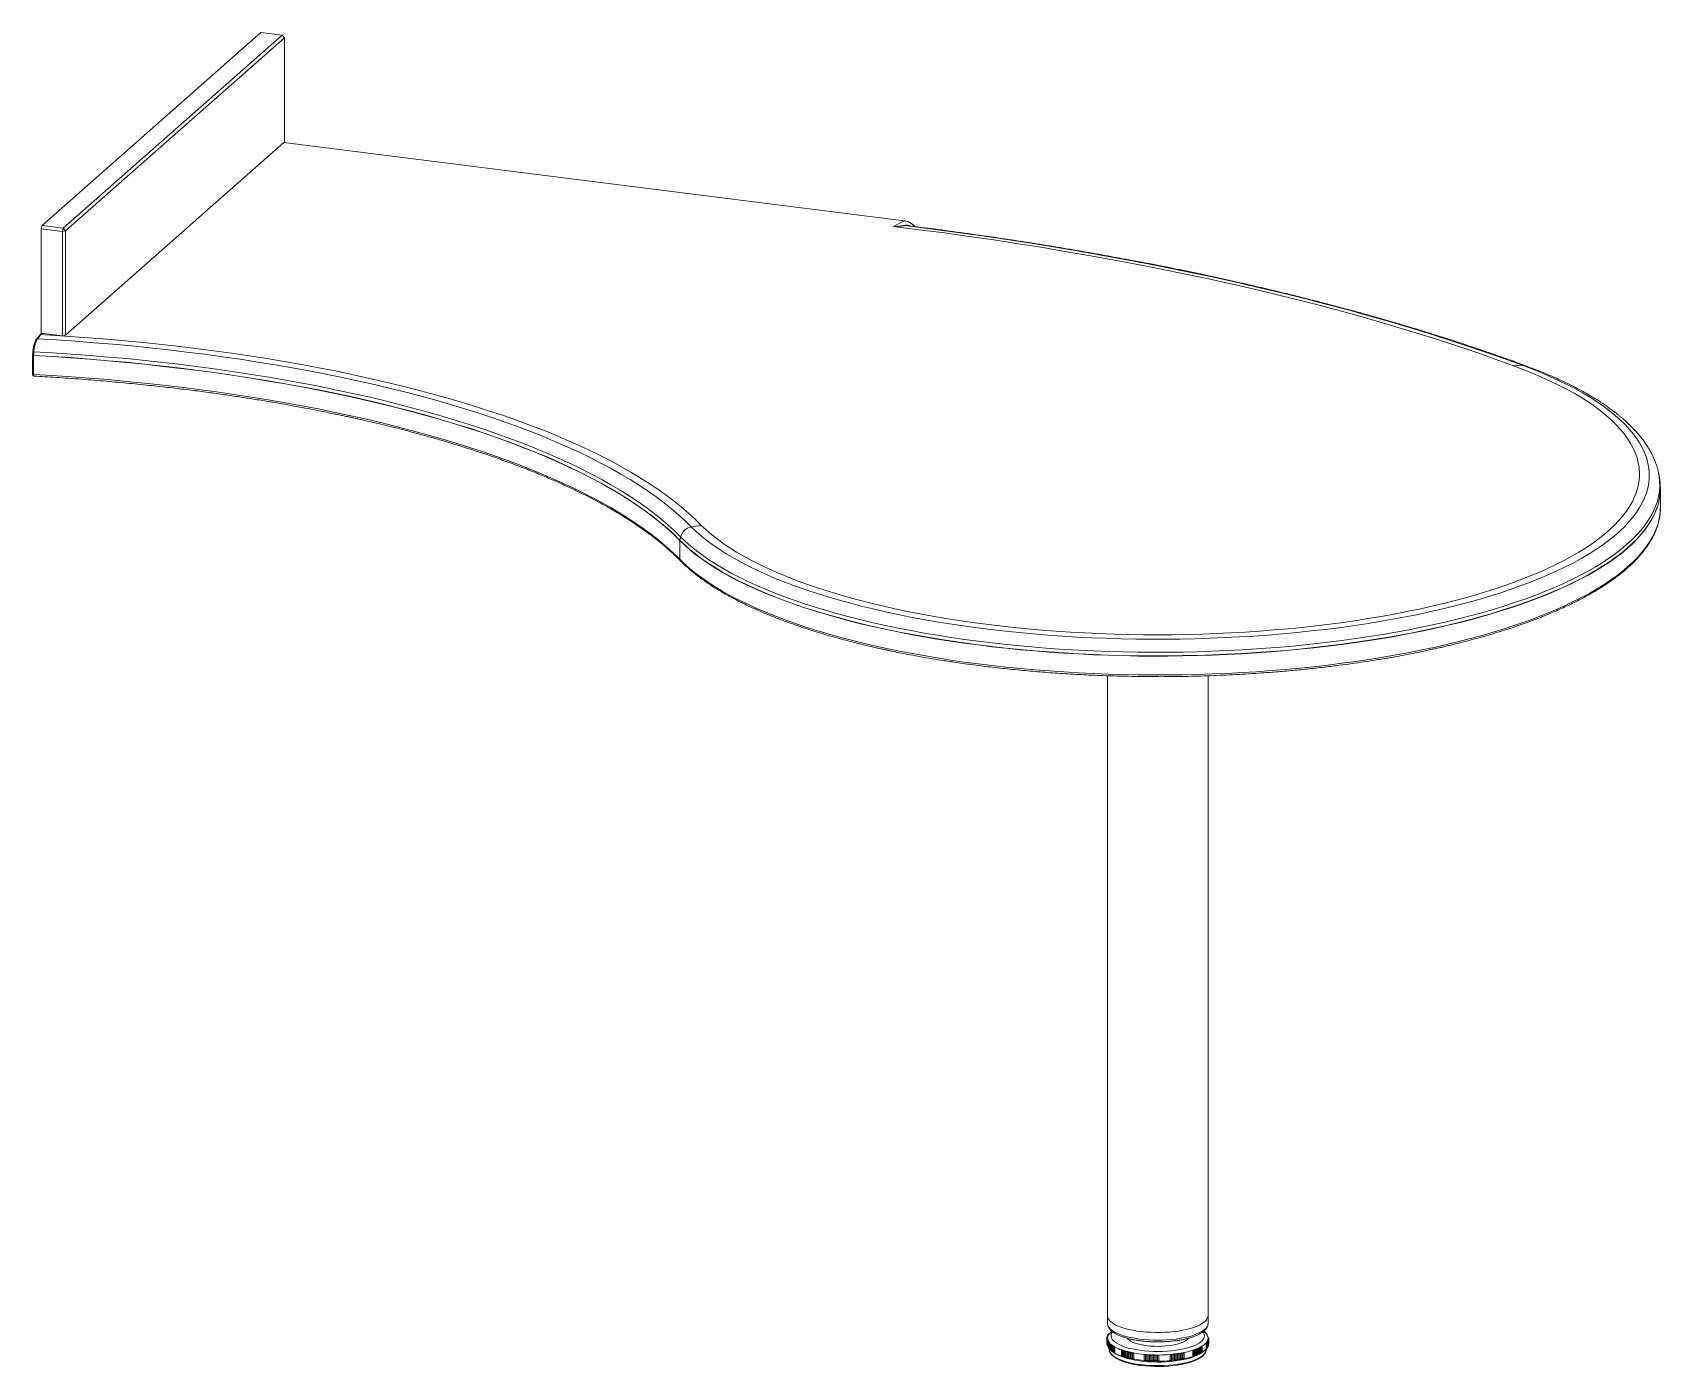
# Paper-space layout '_Dimétrique' of a CAD drawing. Header units: millimetres. Extents: x -691 to 605, y -768 to 292.
import ezdxf

# ---------------------------------------------------------------- set-up
doc = ezdxf.new("R2010")
doc.units = ezdxf.units.MM

psp = doc.layouts.new('_Dimétrique')

# ---------------------------------------------------------------- linework, layer by layer
at = {"color": 7, "linetype": 'Continuous', "lineweight": 15}
for p, q in [((-508.8, 292.5), (-682.9, 138.9)), ((-666.1, 136.8), (-492, 290.3)), ((-490.1, 288.2), (-664.2, 134.7)), ((-492, 290.3), (-508.8, 292.5)), ((-492, 290.3), (-490.1, 288.2)), ((-490.1, 288.2), (-490.1, 205.3)), ((-664.2, 51.7), (-490.5, 204.9)), ((-490.5, 204.9), (3.1, 142.8)), ((3, 142.8), (-490.5, 204.9)), ((-5.5, 138.3), (3, 142.8)), ((-683.6, 136.4), (-682.9, 138.9)), ((-666.8, 134.3), (-683.6, 136.4)), ((-683.6, 136.4), (-683.6, 53.5)), ((-682.9, 138.9), (-666.1, 136.8)), ((-666.8, 134.3), (-666.1, 136.8)), ((-666.8, 134.3), (-664.2, 134.7)), ((-666.8, 51.3), (-666.8, 134.3)), ((-664.2, 134.7), (-666.1, 136.8)), ((-664.2, 134.7), (-664.2, 51.7)), ((6.3, 138.8), (5.8, 138.9)), ((-684.6, 52), (-687.4, 48.6)), ((-683.1, 53.4), (-684.5, 52.1)), ((-682.7, 53.3), (-683.9, 52.3)), ((-664.9, 51.1), (-683.9, 52.3)), ((-683.6, 53.5), (-666.8, 51.3)), ((-690.3, 39), (-690.4, 38.8)), ((-687.4, 48.6), (-687.4, 48.6)), ((-664.2, 51.7), (-666.8, 51.3)), ((-690.4, 38.8), (-690.5, 36)), ((-690.5, 35.9), (-690.5, 20.9)), ((-689.7, 35.6), (-689.7, 20.6)), ((487.9, 27.4), (494.8, 27.8)), ((603.5, -58.8), (603.4, -58.4)), ((603.5, -58.8), (603.4, -58.5)), ((604, -61.5), (603.5, -58.8)), ((604.8, -85.1), (604.8, -70.1)), ((604.8, -85.5), (604.8, -85.1)), ((-158.5, -99.5), (-166.4, -100.7)), ((-175.4, -111.4), (-174.9, -108.6)), ((-175.4, -111.5), (-175.4, -126.5)), ((-175.4, -111.5), (-175.4, -111.5)), ((164.8, -734.3), (164.8, -219.1)), ((244.8, -734.3), (244.8, -219.1)), ((164.3, -745.5), (164.3, -745.8)), ((164.3, -745.8), (164.3, -746.2)), ((164.3, -746.2), (164.3, -750.7)), ((164.4, -745.1), (164.4, -745.4)), ((164.5, -744.7), (164.5, -745)), ((164.6, -744.4), (164.6, -744.6)), ((164.7, -744), (164.7, -744.2)), ((164.8, -751.3), (164.8, -746.4)), ((164.9, -743.6), (164.9, -743.9)), ((165.1, -743.3), (165.1, -743.5)), ((165.4, -742.9), (165.4, -743.1)), ((165.6, -742.6), (165.6, -742.8)), ((165.6, -749.5), (165.6, -754)), ((165.9, -749.8), (165.9, -754.4)), ((166.3, -750.2), (166.3, -754.7)), ((166.6, -750.5), (166.6, -755.1)), ((167, -750.9), (167, -755.4)), ((167.4, -751.2), (167.4, -755.8)), ((241.8, -740.7), (241.8, -740.5)), ((242.2, -741), (242.2, -740.9)), ((242.7, -741.4), (242.7, -741.2)), ((243, -741.7), (243, -741.5)), ((243.3, -754.6), (243.3, -749.7)), ((243.4, -742.1), (243.4, -741.9)), ((243.7, -742.4), (243.7, -742.2)), ((244, -743.4), (244, -742.6)), ((244, -754), (244, -749.5)), ((244.3, -753.7), (244.3, -749.1)), ((244.5, -753.3), (244.5, -748.8)), ((244.7, -752.9), (244.7, -748.4)), ((244.9, -752.6), (244.9, -748.1)), ((245.1, -752.2), (245.1, -747.7)), ((245.2, -751.9), (245.2, -747.3)), ((245.3, -751.1), (245.3, -746.6)), ((245.3, -751.5), (245.3, -747)), ((245.4, -750.4), (245.4, -745.9)), ((245.4, -750.8), (245.4, -746.3)), ((166.3, -754.8), (166.3, -755)), ((166.3, -754.9), (166.3, -755)), ((167.8, -751.5), (167.8, -756.1)), ((168.2, -756.3), (168.3, -756.4)), ((168.3, -751.9), (168.3, -756.4)), ((168.8, -752.2), (168.8, -756.8)), ((169.3, -752.5), (169.3, -757.1)), ((169.9, -752.8), (169.9, -757.4)), ((170.7, -757.9), (170.7, -753)), ((176, -755.5), (176, -760.1)), ((176.8, -755.7), (176.8, -760.4)), ((177.6, -756), (177.6, -760.6)), ((178.4, -756.2), (178.4, -760.9)), ((179.2, -756.4), (179.2, -761.1)), ((180.1, -756.7), (180.1, -761.3)), ((181, -756.9), (181, -761.6)), ((181.9, -757.1), (181.9, -761.8)), ((182.8, -757.3), (182.8, -762)), ((183.7, -757.5), (183.7, -762.2)), ((184.7, -757.7), (184.7, -762.4)), ((185.7, -762.7), (185.7, -757.7)), ((193.9, -758.9), (193.9, -763.7)), ((193.9, -758.9), (195, -759)), ((195, -759), (195, -763.8)), ((195, -759), (196, -759)), ((196, -759), (197.1, -759.1)), ((196, -759.1), (196, -763.9)), ((197.1, -759.1), (198.2, -759.2)), ((197.1, -759.2), (197.1, -764)), ((198.2, -759.2), (198.2, -764.1)), ((198.2, -759.2), (199.3, -759.2)), ((199.3, -759.2), (200.4, -759.3)), ((199.3, -759.3), (199.3, -764.2)), ((200.4, -759.3), (200.4, -764.2)), ((200.4, -759.3), (201.5, -759.3)), ((201.4, -759.3), (201.4, -764.2)), ((201.5, -759.3), (202.5, -759.3)), ((202.5, -759.3), (203.6, -759.4)), ((202.5, -759.4), (202.5, -764.3)), ((203.6, -759.4), (203.6, -764.3)), ((203.6, -759.4), (204.7, -759.4)), ((204.7, -764.4), (204.7, -759.4)), ((204.7, -759.4), (205.8, -759.4)), ((205.8, -764.3), (205.8, -759.4)), ((214.6, -759), (215.7, -758.9)), ((214.6, -763.9), (214.6, -759)), ((215.7, -758.9), (216.7, -758.8)), ((215.7, -763.7), (215.7, -758.9)), ((216.7, -758.8), (217.8, -758.7)), ((216.8, -763.6), (216.8, -758.8)), ((217.8, -763.5), (217.8, -758.7)), ((218.8, -763.4), (218.8, -758.6)), ((219.9, -763.2), (219.9, -758.5)), ((220.9, -763.1), (220.9, -758.3)), ((221.9, -762.9), (221.9, -758.2)), ((222.9, -762.8), (222.9, -758)), ((223.9, -762.6), (223.9, -757.9)), ((224.8, -762.4), (224.8, -757.7)), ((225.8, -762.2), (225.8, -757.5)), ((232.7, -760.5), (232.7, -755.6)), ((233.6, -760.1), (233.6, -755.5)), ((234.4, -759.8), (234.4, -755.2)), ((235.1, -759.6), (235.1, -754.9)), ((235.9, -759.3), (235.9, -754.7)), ((236.6, -759), (236.6, -754.4)), ((237.2, -758.7), (237.2, -754.1)), ((237.9, -758.4), (237.9, -753.8)), ((238.5, -758.1), (238.5, -753.5)), ((239.1, -757.8), (239.1, -753.2)), ((239.7, -757.5), (239.7, -752.9)), ((239.7, -757.6), (241.1, -756.6)), ((240.2, -757.1), (240.2, -752.6)), ((243.3, -755), (243.3, -754.6))]:
    psp.add_line(p, q, dxfattribs=at)
at = {"color": 8, "linetype": 'Continuous', "lineweight": 15, "flags": 128}
for points in [[(3, 142.8), (3.1, 142.8), (3.1, 142.8)], [(-689.7, 35.7), (-689.9, 35.8), (-690.1, 35.8), (-690.3, 35.8), (-690.4, 35.9), (-690.5, 35.9), (-690.5, 35.9), (-690.5, 36)], [(-689.7, 35.6), (-689.9, 35.6), (-690.1, 35.6), (-690.3, 35.7), (-690.4, 35.7), (-690.5, 35.8), (-690.5, 35.9), (-690.5, 35.9)], [(-689.5, 38.6), (-689.7, 38.6), (-689.9, 38.7), (-690.1, 38.7), (-690.2, 38.7), (-690.3, 38.8), (-690.3, 38.8), (-690.4, 38.8)], [(-689.7, 20.6), (-689.9, 20.6), (-690.1, 20.6), (-690.3, 20.7), (-690.4, 20.7), (-690.5, 20.8), (-690.5, 20.9), (-690.5, 20.9)], [(-174.9, -108.6), (-171, -112.4), (-166.8, -116.1), (-162.3, -119.7), (-157.5, -123.3), (-152.4, -126.9), (-146.9, -130.4), (-141.1, -133.8), (-135.1, -137.2), (-128.7, -140.5), (-122, -143.8), (-115.1, -147), (-107.9, -150.1), (-100.3, -153.2), (-92.6, -156.2), (-84.5, -159.1), (-76.3, -161.9), (-67.7, -164.6), (-58.9, -167.3), (-49.9, -169.8), (-40.7, -172.3), (-31.3, -174.7), (-21.6, -177), (-11.7, -179.1), (-1.7, -181.2), (8.5, -183.2), (18.9, -185.1), (29.5, -186.9), (40.2, -188.6), (51, -190.2), (62, -191.6), (73.2, -193), (84.4, -194.2), (95.7, -195.4), (107.2, -196.4), (118.7, -197.3), (130.3, -198.1), (142, -198.8), (153.7, -199.3), (165.4, -199.8), (177.2, -200.1), (189.1, -200.3), (200.9, -200.4), (212.7, -200.4), (224.6, -200.3), (236.4, -200), (248.2, -199.6), (259.9, -199.1), (271.6, -198.5), (283.3, -197.8), (294.8, -197), (306.3, -196), (317.7, -195), (329.1, -193.8), (340.2, -192.5), (351.3, -191.1), (362.3, -189.6), (373.1, -188), (383.8, -186.3), (394.3, -184.5), (404.6, -182.6), (414.8, -180.5), (424.7, -178.4), (434.5, -176.2), (444.1, -173.9), (453.5, -171.5), (462.6, -169), (471.6, -166.4), (480.3, -163.7), (488.7, -160.9), (496.9, -158.1), (504.9, -155.2), (512.6, -152.2), (520, -149.1), (527.1, -145.9), (534, -142.7), (540.5, -139.4), (546.8, -136.1), (552.8, -132.7), (558.4, -129.2), (563.8, -125.7), (568.8, -122.1), (573.5, -118.5), (577.9, -114.8), (582, -111.1), (585.7, -107.4), (589.1, -103.6), (592.2, -99.8), (594.9, -95.9), (597.3, -92.1), (599.3, -88.2), (601, -84.3), (602.4, -80.4), (603.3, -76.4), (604, -72.5), (604.3, -68.5), (604.2, -64.6), (603.8, -60.7), (603.5, -58.8)], [(-175.4, -111.4), (-171.5, -115.1), (-167.4, -118.8), (-162.8, -122.5), (-158, -126.1), (-152.9, -129.6), (-147.4, -133.1), (-141.6, -136.6), (-135.6, -140), (-129.2, -143.3), (-122.5, -146.6), (-115.6, -149.8), (-108.3, -152.9), (-100.8, -156), (-93, -158.9), (-85, -161.9), (-76.7, -164.7), (-68.1, -167.4), (-59.4, -170.1), (-50.3, -172.6), (-41.1, -175.1), (-31.6, -177.5), (-22, -179.8), (-12.1, -182), (-2.1, -184.1), (8.2, -186.1), (18.6, -188), (29.2, -189.7), (39.9, -191.4), (50.8, -193), (61.8, -194.5), (72.9, -195.8), (84.1, -197.1), (95.5, -198.2), (106.9, -199.2), (118.5, -200.1), (130.1, -200.9), (141.8, -201.6), (153.5, -202.2), (165.3, -202.6), (177.1, -203), (188.9, -203.2), (200.8, -203.3), (212.6, -203.3), (224.5, -203.1), (236.3, -202.9), (248.1, -202.5), (259.9, -202), (271.6, -201.4), (283.3, -200.7), (294.9, -199.9), (306.4, -198.9), (317.8, -197.9), (329.1, -196.7), (340.3, -195.4), (351.4, -194), (362.4, -192.5), (373.2, -190.9), (383.9, -189.2), (394.4, -187.4), (404.8, -185.4), (414.9, -183.4), (424.9, -181.3), (434.7, -179.1), (444.3, -176.7), (453.7, -174.3), (462.9, -171.8), (471.8, -169.2), (480.5, -166.5), (489, -163.8), (497.2, -160.9), (505.2, -158), (512.9, -155), (520.3, -151.9), (527.5, -148.8), (534.3, -145.5), (540.9, -142.3), (547.2, -138.9), (553.2, -135.5), (558.8, -132), (564.2, -128.5), (569.2, -124.9), (574, -121.3), (578.4, -117.6), (582.4, -113.9), (586.2, -110.2), (589.6, -106.4), (592.7, -102.6), (595.4, -98.7), (597.8, -94.8), (599.8, -91), (601.5, -87), (602.9, -83.1), (603.9, -79.2), (604.2, -77.5)], [(-175.4, -126.5), (-171.5, -130.3), (-167.4, -134), (-162.9, -137.6), (-158, -141.2), (-152.9, -144.8), (-147.4, -148.3), (-141.7, -151.8), (-135.6, -155.2), (-129.2, -158.5), (-122.5, -161.7), (-115.6, -165), (-108.3, -168.1), (-100.8, -171.1), (-93, -174.1), (-85, -177), (-76.7, -179.8), (-68.2, -182.6), (-59.4, -185.2), (-50.4, -187.8), (-41.1, -190.3), (-31.7, -192.7), (-22, -195), (-12.1, -197.1), (-2.1, -199.2), (8.2, -201.2), (18.6, -203.1), (29.1, -204.9), (39.9, -206.6), (50.7, -208.2), (61.8, -209.6), (72.9, -211), (84.1, -212.2), (95.5, -213.4), (106.9, -214.4), (118.5, -215.3), (130.1, -216.1), (141.8, -216.8), (153.5, -217.4), (165.3, -217.8), (177.1, -218.1), (188.9, -218.4), (200.8, -218.5), (212.6, -218.4), (224.5, -218.3), (236.3, -218), (248.1, -217.7), (259.9, -217.2), (271.6, -216.6), (283.3, -215.9), (294.9, -215), (306.4, -214.1), (317.8, -213), (329.1, -211.9), (340.3, -210.6), (351.4, -209.2), (362.4, -207.7), (373.2, -206.1), (383.9, -204.4), (394.4, -202.5), (404.8, -200.6), (415, -198.6), (424.9, -196.5), (434.7, -194.2), (444.3, -191.9), (453.7, -189.5), (462.9, -187), (471.8, -184.4), (480.6, -181.7), (489, -179), (497.2, -176.1), (505.2, -173.2), (512.9, -170.2), (520.3, -167.1), (527.5, -163.9), (534.3, -160.7), (540.9, -157.4), (547.2, -154.1), (553.2, -150.7), (558.8, -147.2), (564.2, -143.7), (569.3, -140.1), (574, -136.5), (578.4, -132.8), (582.5, -129.1), (586.2, -125.3), (589.6, -121.6), (592.7, -117.7), (595.4, -113.9), (597.8, -110), (599.8, -106.1), (601.5, -102.2), (602.9, -98.3), (603.9, -94.3), (604.5, -90.4), (604.8, -86.5), (604.8, -85.5)], [(601.5, -87.2), (599.8, -91.1), (597.8, -95), (595.4, -98.9), (592.7, -102.7), (589.6, -106.5), (586.2, -110.3), (582.5, -114.1), (578.4, -117.8), (574, -121.5), (569.3, -125.1), (564.2, -128.7), (558.8, -132.2), (553.2, -135.7), (547.2, -139.1), (540.9, -142.4), (534.3, -145.7), (527.5, -148.9), (520.3, -152.1), (512.9, -155.2), (505.2, -158.2), (497.2, -161.1), (489, -164), (480.6, -166.7), (471.9, -169.4), (462.9, -172), (453.7, -174.5), (444.3, -176.9), (434.7, -179.2), (424.9, -181.5), (415, -183.6), (404.8, -185.6), (394.4, -187.5), (383.9, -189.4), (373.2, -191.1), (362.4, -192.7), (351.4, -194.2), (340.3, -195.6), (329.1, -196.9), (317.8, -198), (306.4, -199.1), (294.9, -200), (283.3, -200.9), (271.6, -201.6), (259.9, -202.2), (248.1, -202.7), (236.3, -203), (224.5, -203.3), (212.6, -203.4), (200.8, -203.5), (188.9, -203.4), (177.1, -203.1), (165.3, -202.8), (153.5, -202.4), (141.8, -201.8), (130.1, -201.1), (118.5, -200.3), (106.9, -199.4), (95.5, -198.4), (84.1, -197.2), (72.9, -196), (61.8, -194.6), (50.7, -193.2), (39.9, -191.6), (29.1, -189.9), (18.6, -188.1), (8.2, -186.2), (-2.1, -184.2), (-12.1, -182.1), (-22, -180), (-31.7, -177.7), (-41.1, -175.3), (-50.4, -172.8), (-59.4, -170.2), (-68.2, -167.6), (-76.7, -164.8), (-85, -162), (-93, -159.1), (-100.8, -156.1), (-108.3, -153.1), (-115.6, -150), (-122.5, -146.8), (-129.2, -143.5), (-135.6, -140.2), (-141.7, -136.8), (-147.4, -133.3), (-152.9, -129.8), (-158, -126.2), (-162.9, -122.6), (-167.4, -119), (-171.5, -115.3), (-175.4, -111.5)], [(164.8, -734.3), (164.9, -735.2), (165.4, -736.4), (166.1, -737.6), (167.3, -738.8), (168.7, -740), (170.5, -741.1), (172.6, -742.1), (174.9, -743.1), (177.5, -744), (180.4, -744.8), (183.5, -745.5), (186.7, -746.1), (190.2, -746.7), (193.7, -747.1), (197.3, -747.4), (201.1, -747.5), (204.8, -747.6), (208.6, -747.5), (212.3, -747.4), (215.9, -747.1), (219.5, -746.7), (222.9, -746.1), (226.1, -745.5), (229.2, -744.8), (232.1, -744), (234.7, -743.1), (237.1, -742.1), (239.1, -741.1), (240.9, -740), (242.4, -738.9), (243.5, -737.7), (244.3, -736.4), (244.7, -735.2), (244.8, -734.3)], [(166.3, -755), (166.4, -755.8), (166.8, -757), (167.6, -758.2), (168.7, -759.4), (170.1, -760.5), (171.9, -761.6), (173.9, -762.7), (176.3, -763.6), (178.9, -764.5), (181.8, -765.3), (184.9, -766), (188.2, -766.6), (191.6, -767), (195.1, -767.4), (198.8, -767.7), (202.5, -767.8), (206.2, -767.8), (209.9, -767.7), (213.6, -767.5), (217.1, -767.2), (220.6, -766.7), (223.9, -766.1), (227.1, -765.5), (230, -764.7), (232.7, -763.9), (235.1, -762.9), (237.3, -761.9), (239.1, -760.8), (240.6, -759.7), (241.8, -758.5), (242.7, -757.3), (243.2, -756.1), (243.3, -755)]]:
    psp.add_lwpolyline(points, dxfattribs=at)
at = {"color": 7, "linetype": 'Continuous', "lineweight": 15, "flags": 128}
for points in [[(487.9, 27.4), (473.4, 32.7), (458.7, 37.9), (443.6, 43), (428.3, 48), (412.8, 52.9), (396.9, 57.7), (380.9, 62.5), (364.5, 67.1), (348, 71.6), (331.2, 76.1), (314.2, 80.4), (296.9, 84.7), (279.5, 88.8), (261.8, 92.9), (243.9, 96.8), (225.8, 100.7), (207.5, 104.4), (189, 108), (170.4, 111.5), (151.5, 114.9), (132.5, 118.2), (113.3, 121.4), (94, 124.5), (74.4, 127.5), (54.8, 130.3), (35, 133.1), (15, 135.7), (-5.1, 138.2)], [(494.8, 27.8), (480.3, 33.1), (465.6, 38.3), (450.6, 43.4), (435.4, 48.4), (419.8, 53.3), (404.1, 58.1), (388.1, 62.9), (371.8, 67.5), (355.3, 72.1), (338.6, 76.5), (321.6, 80.9), (304.4, 85.1), (287, 89.3), (269.4, 93.3), (251.6, 97.3), (233.6, 101.1), (215.4, 104.9), (196.9, 108.5), (178.4, 112.1), (159.6, 115.5), (140.6, 118.8), (121.5, 122), (102.2, 125.1), (82.8, 128.1), (63.2, 131), (43.4, 133.8), (23.5, 136.4), (3.5, 138.9)], [(-683.9, 52.3), (-684.6, 51.4), (-686.7, 48.9)], [(-166.4, -100.7), (-171.3, -95.9), (-176.5, -91.1), (-182.1, -86.3), (-188, -81.6), (-194.3, -76.9), (-200.8, -72.2), (-207.7, -67.7), (-214.9, -63.1), (-222.4, -58.7), (-230.2, -54.2), (-238.3, -49.9), (-246.8, -45.6), (-255.5, -41.4), (-264.5, -37.2), (-273.8, -33.2), (-283.4, -29.2), (-293.3, -25.2), (-303.4, -21.4), (-313.8, -17.6), (-324.4, -13.9), (-335.4, -10.3), (-346.5, -6.8), (-357.9, -3.3), (-369.6, 0), (-381.4, 3.3), (-393.5, 6.4), (-405.8, 9.5), (-418.4, 12.5), (-431.1, 15.3), (-444, 18.1), (-457.1, 20.8), (-470.4, 23.4), (-483.9, 25.8), (-497.5, 28.2), (-511.3, 30.4), (-525.3, 32.6), (-539.4, 34.6), (-553.6, 36.6), (-568, 38.4), (-582.5, 40.1), (-597.1, 41.7), (-611.8, 43.2), (-626.6, 44.5), (-641.5, 45.8), (-656.5, 46.9), (-671.5, 48), (-686.7, 48.9)], [(-158.5, -99.5), (-163.4, -94.6), (-168.6, -89.7), (-174.2, -84.9), (-180.1, -80.2), (-186.4, -75.4), (-192.9, -70.8), (-199.8, -66.2), (-207, -61.6), (-214.5, -57.1), (-222.3, -52.6), (-230.5, -48.2), (-238.9, -43.9), (-247.6, -39.7), (-256.7, -35.5), (-266, -31.4), (-275.6, -27.3), (-285.4, -23.3), (-295.6, -19.4), (-306, -15.6), (-316.7, -11.9), (-327.6, -8.3), (-338.8, -4.7), (-350.2, -1.2), (-361.9, 2.2), (-373.8, 5.5), (-385.9, 8.7), (-398.2, 11.8), (-410.8, 14.8), (-423.5, 17.7), (-436.5, 20.5), (-449.6, 23.3), (-463, 25.9), (-476.5, 28.4), (-490.2, 30.8), (-504, 33.1), (-518, 35.3), (-532.2, 37.4), (-546.4, 39.4), (-560.9, 41.2), (-575.4, 43), (-590.1, 44.6), (-604.9, 46.1), (-619.7, 47.6), (-634.7, 48.9), (-649.8, 50), (-664.9, 51.1)], [(-689.5, 38.6), (-689.6, 36.6), (-689.7, 35.7)], [(-689.7, 35.7), (-674.8, 34.9), (-659.9, 33.9), (-645.1, 32.8), (-630.4, 31.5), (-615.8, 30.2), (-601.3, 28.7), (-586.8, 27.2), (-572.5, 25.5), (-558.4, 23.7), (-544.3, 21.8), (-530.4, 19.8), (-516.6, 17.7), (-503, 15.5), (-489.5, 13.2), (-476.2, 10.8), (-463.1, 8.2), (-450.1, 5.6), (-437.4, 2.9), (-424.8, 0.1), (-412.4, -2.9), (-400.2, -5.9), (-388.3, -9), (-376.6, -12.2), (-365.1, -15.5), (-353.8, -18.9), (-342.7, -22.3), (-332, -25.9), (-321.4, -29.5), (-311.1, -33.2), (-301.1, -37), (-291.4, -40.9), (-281.9, -44.8), (-272.7, -48.8), (-263.7, -52.9), (-255.1, -57.1), (-246.8, -61.3), (-238.7, -65.6), (-231, -69.9), (-223.5, -74.3), (-216.4, -78.8), (-209.6, -83.3), (-203.1, -87.9), (-196.9, -92.5), (-191, -97.1), (-185.5, -101.8), (-180.3, -106.6), (-175.4, -111.4)], [(-175.4, -111.5), (-180.3, -106.8), (-185.5, -102), (-191, -97.3), (-196.9, -92.6), (-203.1, -88), (-209.6, -83.5), (-216.4, -78.9), (-223.5, -74.5), (-231, -70.1), (-238.7, -65.7), (-246.8, -61.5), (-255.1, -57.2), (-263.8, -53.1), (-272.7, -49), (-281.9, -45), (-291.4, -41), (-301.1, -37.2), (-311.1, -33.4), (-321.4, -29.7), (-332, -26), (-342.8, -22.5), (-353.8, -19), (-365.1, -15.6), (-376.6, -12.4), (-388.3, -9.2), (-400.3, -6), (-412.4, -3), (-424.8, -0.1), (-437.4, 2.7), (-450.1, 5.4), (-463.1, 8.1), (-476.2, 10.6), (-489.5, 13), (-503, 15.3), (-516.6, 17.6), (-530.4, 19.7), (-544.3, 21.7), (-558.4, 23.6), (-572.5, 25.3), (-586.9, 27), (-601.3, 28.6), (-615.8, 30), (-630.4, 31.4), (-645.1, 32.6), (-659.9, 33.7), (-674.8, 34.7), (-689.7, 35.6)], [(-174.9, -108.6), (-179.7, -103.9), (-184.9, -99.1), (-190.5, -94.4), (-196.3, -89.7), (-202.5, -85.1), (-209, -80.5), (-215.9, -76), (-223, -71.6), (-230.5, -67.2), (-238.2, -62.8), (-246.3, -58.5), (-254.6, -54.3), (-263.3, -50.1), (-272.2, -46.1), (-281.4, -42), (-290.9, -38.1), (-300.6, -34.2), (-310.7, -30.4), (-321, -26.7), (-331.5, -23.1), (-342.3, -19.5), (-353.4, -16.1), (-364.6, -12.7), (-376.1, -9.4), (-387.9, -6.2), (-399.8, -3.1), (-412, 0), (-424.4, 2.9), (-437, 5.7), (-449.8, 8.4), (-462.7, 11.1), (-475.9, 13.6), (-489.2, 16), (-502.6, 18.3), (-516.3, 20.6), (-530.1, 22.7), (-544, 24.7), (-558.1, 26.6), (-572.3, 28.4), (-586.6, 30), (-601, 31.6), (-615.5, 33.1), (-630.2, 34.4), (-644.9, 35.6), (-659.7, 36.7), (-674.6, 37.7), (-689.5, 38.6)], [(-166.4, -100.7), (-162.5, -104.4), (-158.3, -108.1), (-153.8, -111.7), (-148.9, -115.3), (-143.7, -118.8), (-138.2, -122.3), (-132.4, -125.7), (-126.2, -129.1), (-119.8, -132.4), (-113.1, -135.6), (-106.1, -138.8), (-98.8, -141.9), (-91.2, -144.9), (-83.4, -147.8), (-75.3, -150.7), (-66.9, -153.4), (-58.3, -156.1), (-49.5, -158.7), (-40.4, -161.2), (-31.1, -163.7), (-21.6, -166), (-11.9, -168.2), (-2, -170.3), (8.1, -172.4), (18.4, -174.3), (28.8, -176.1), (39.5, -177.8), (50.2, -179.4), (61.1, -180.9), (72.1, -182.3), (83.3, -183.6), (94.5, -184.8), (105.9, -185.8), (117.4, -186.7), (128.9, -187.6), (140.5, -188.3), (152.1, -188.9), (163.8, -189.3), (175.6, -189.7), (187.4, -189.9), (199.1, -190), (210.9, -190), (222.7, -189.9), (234.5, -189.7), (246.2, -189.3), (257.9, -188.8), (269.6, -188.2), (281.2, -187.5), (292.7, -186.7), (304.1, -185.8), (315.5, -184.7), (326.8, -183.5), (337.9, -182.3), (348.9, -180.9), (359.8, -179.4), (370.6, -177.8), (381.2, -176), (391.6, -174.2), (401.9, -172.3), (412, -170.3), (421.9, -168.1), (431.6, -165.9), (441.1, -163.6), (450.4, -161.1), (459.4, -158.6), (468.3, -156), (476.9, -153.3), (485.2, -150.6), (493.3, -147.7), (501.1, -144.8), (508.7, -141.8), (516, -138.7), (523, -135.5), (529.7, -132.3), (536.1, -129), (542.2, -125.6), (548, -122.2), (553.5, -118.7), (558.7, -115.2), (563.6, -111.6), (568.1, -108), (572.3, -104.3), (576.2, -100.6), (579.7, -96.8), (582.9, -93.1), (585.7, -89.3), (588.2, -85.4), (590.4, -81.5), (592.2, -77.7), (593.7, -73.8), (594.8, -69.9), (595.5, -65.9), (595.9, -62), (595.9, -58.1), (595.6, -54.1), (594.9, -50.2), (593.9, -46.3), (592.5, -42.4), (590.8, -38.5), (588.7, -34.6), (586.2, -30.8), (583.5, -27), (580.3, -23.2), (576.9, -19.4), (573.1, -15.7), (568.9, -12), (564.4, -8.4), (559.6, -4.8), (554.5, -1.3), (549.1, 2.2), (543.3, 5.6), (537.3, 9), (530.9, 12.3), (524.3, 15.6), (517.3, 18.7), (510.1, 21.8), (502.6, 24.9), (494.8, 27.8)], [(-158.5, -99.5), (-154.6, -103.1), (-150.4, -106.8), (-145.9, -110.3), (-141, -113.9), (-135.8, -117.4), (-130.3, -120.8), (-124.5, -124.1), (-118.4, -127.4), (-112, -130.7), (-105.3, -133.9), (-98.3, -137), (-91, -140), (-83.4, -143), (-75.6, -145.9), (-67.5, -148.7), (-59.2, -151.4), (-50.6, -154), (-41.8, -156.5), (-32.8, -159), (-23.6, -161.4), (-14.1, -163.6), (-4.4, -165.8), (5.4, -167.9), (15.5, -169.8), (25.7, -171.7), (36.1, -173.5), (46.6, -175.1), (57.3, -176.7), (68.1, -178.1), (79.1, -179.4), (90.2, -180.7), (101.3, -181.8), (112.6, -182.8), (123.9, -183.6), (135.4, -184.4), (146.9, -185), (158.4, -185.6), (170, -186), (181.6, -186.3), (193.3, -186.5), (204.9, -186.5), (216.6, -186.5), (228.2, -186.3), (239.8, -186), (251.4, -185.6), (263, -185), (274.5, -184.4), (285.9, -183.6), (297.2, -182.7), (308.5, -181.8), (319.7, -180.6), (330.7, -179.4), (341.7, -178.1), (352.5, -176.7), (363.2, -175.1), (373.7, -173.4), (384.1, -171.7), (394.3, -169.8), (404.4, -167.8), (414.2, -165.8), (423.9, -163.6), (433.3, -161.3), (442.6, -159), (451.6, -156.5), (460.4, -154), (469, -151.3), (477.3, -148.6), (485.4, -145.8), (493.2, -142.9), (500.7, -140), (508, -136.9), (515, -133.8), (521.7, -130.6), (528.1, -127.4), (534.2, -124.1), (540, -120.7), (545.5, -117.3), (550.7, -113.8), (555.6, -110.3), (560.1, -106.7), (564.3, -103.1), (568.2, -99.4), (571.8, -95.7), (575, -92), (577.8, -88.2), (580.3, -84.4), (582.5, -80.6), (584.3, -76.8), (585.8, -72.9), (586.9, -69.1), (587.7, -65.2), (588.1, -61.3), (588.2, -57.4), (587.9, -53.5), (587.2, -49.7), (586.2, -45.8), (584.8, -41.9), (583.1, -38.1), (581.1, -34.3), (578.7, -30.5), (575.9, -26.7), (572.8, -22.9), (569.4, -19.2), (565.6, -15.5), (561.5, -11.9), (557.1, -8.3), (552.3, -4.8), (547.2, -1.3), (541.9, 2.2), (536.1, 5.6), (530.1, 8.9), (523.8, 12.1), (517.2, 15.3), (510.3, 18.5), (503.1, 21.5), (495.7, 24.5), (487.9, 27.4)], [(-175.4, -126.5), (-180.3, -121.8), (-185.5, -117), (-191, -112.3), (-196.9, -107.6), (-203.1, -103), (-209.6, -98.5), (-216.4, -93.9), (-223.5, -89.5), (-231, -85.1), (-238.7, -80.7), (-246.8, -76.5), (-255.1, -72.2), (-263.8, -68.1), (-272.7, -64), (-281.9, -60), (-291.4, -56), (-301.1, -52.2), (-311.1, -48.4), (-321.4, -44.7), (-332, -41), (-342.8, -37.5), (-353.8, -34), (-365.1, -30.6), (-376.6, -27.4), (-388.3, -24.2), (-400.3, -21), (-412.4, -18), (-424.8, -15.1), (-437.4, -12.3), (-450.1, -9.6), (-463.1, -6.9), (-476.2, -4.4), (-489.5, -2), (-503, 0.3), (-516.6, 2.6), (-530.4, 4.7), (-544.3, 6.7), (-558.4, 8.6), (-572.5, 10.3), (-586.9, 12), (-601.3, 13.6), (-615.8, 15), (-630.4, 16.4), (-645.1, 17.6), (-659.9, 18.7), (-674.8, 19.7), (-689.7, 20.6)], [(168, -733.3), (169.6, -734.4), (171.5, -735.5), (173.7, -736.5), (176.2, -737.4), (178.9, -738.3), (181.9, -739.1), (185.1, -739.7), (188.4, -740.3), (191.9, -740.7), (195.5, -741.1), (199.2, -741.3), (202.9, -741.4), (206.7, -741.4), (210.4, -741.3), (214.1, -741.1), (217.7, -740.7), (221.2, -740.3), (224.5, -739.7), (227.7, -739.1), (230.7, -738.3), (233.4, -737.4), (235.9, -736.5), (238.1, -735.5), (240.1, -734.4), (241.7, -733.3), (243, -732.1), (243.9, -730.9), (244.5, -729.7), (244.8, -728.4), (244.8, -728.1)], [(168, -733.3), (169.6, -734.4), (171.5, -735.5), (173.7, -736.5), (176.2, -737.4), (178.9, -738.3), (181.9, -739.1), (185.1, -739.7), (188.4, -740.3), (191.9, -740.7), (195.5, -741.1), (199.2, -741.3), (202.9, -741.4), (206.7, -741.4), (210.4, -741.3), (214.1, -741.1), (217.7, -740.7), (221.2, -740.3), (224.5, -739.7), (227.7, -739.1), (230.7, -738.3), (233.4, -737.4), (235.9, -736.5), (238.1, -735.5), (240.1, -734.4), (241.7, -733.3), (243, -732.1), (243.9, -730.9), (244.5, -729.7), (244.8, -728.4), (244.8, -728.1)], [(164.8, -745.6), (164.6, -745.6), (164.5, -745.6), (164.3, -745.5), (164.3, -745.5), (164.4, -745.4), (164.5, -745.3), (164.7, -745.3), (164.9, -745.3)], [(164.8, -746), (164.6, -746), (164.4, -746), (164.3, -745.9), (164.3, -745.8), (164.3, -745.8), (164.4, -745.7), (164.6, -745.7), (164.8, -745.6)], [(164.8, -746.4), (164.6, -746.4), (164.4, -746.3), (164.3, -746.3), (164.3, -746.2), (164.3, -746.1), (164.4, -746.1), (164.6, -746), (164.8, -746)], [(164.9, -745.3), (164.7, -745.3), (164.5, -745.2), (164.4, -745.2), (164.4, -745.1), (164.4, -745), (164.6, -745), (164.8, -744.9), (165, -744.9)], [(165, -744.9), (164.8, -744.9), (164.6, -744.8), (164.5, -744.8), (164.5, -744.7), (164.5, -744.6), (164.7, -744.6), (164.9, -744.6), (165.1, -744.5)], [(165.1, -744.5), (164.9, -744.5), (164.7, -744.5), (164.6, -744.4), (164.6, -744.3), (164.7, -744.3), (164.8, -744.2), (165, -744.2), (165.2, -744.2)], [(165.2, -744.2), (165, -744.2), (164.9, -744.1), (164.8, -744.1), (164.7, -744), (164.8, -743.9), (165, -743.9), (165.2, -743.8), (165.4, -743.8)], [(165.4, -743.8), (165.2, -743.8), (165, -743.8), (164.9, -743.7), (164.9, -743.6), (165, -743.5), (165.2, -743.5), (165.4, -743.5), (165.6, -743.5)], [(165.6, -743.5), (165.4, -743.4), (165.2, -743.4), (165.1, -743.3), (165.1, -743.3), (165.2, -743.2), (165.4, -743.1), (165.6, -743.1), (165.8, -743.1)], [(165.8, -743.1), (165.6, -743.1), (165.5, -743), (165.4, -743), (165.4, -742.9), (165.5, -742.8), (165.6, -742.8), (165.8, -742.8), (166.1, -742.8)], [(166.3, -749.7), (166.1, -749.7), (165.9, -749.6), (165.7, -749.6), (165.7, -749.5), (165.6, -749.5), (165.7, -749.4), (165.9, -749.3), (166, -749.3)], [(166.1, -742.8), (165.9, -742.7), (165.7, -742.7), (165.7, -742.6), (165.7, -742.5), (165.8, -742.5), (165.9, -742.4), (166.1, -742.4), (166.3, -742.4)], [(166.6, -750), (166.4, -750), (166.2, -750), (166.1, -749.9), (166, -749.9), (165.9, -749.8), (166, -749.7), (166.1, -749.7), (166.3, -749.7)], [(167, -750.4), (166.8, -750.4), (166.6, -750.3), (166.4, -750.3), (166.3, -750.2), (166.3, -750.2), (166.3, -750.1), (166.5, -750), (166.6, -750)], [(167.3, -750.7), (167.1, -750.7), (166.9, -750.7), (166.8, -750.6), (166.6, -750.6), (166.6, -750.5), (166.7, -750.4), (166.8, -750.4), (167, -750.4)], [(167.7, -751), (167.5, -751.1), (167.3, -751), (167.1, -751), (167, -750.9), (167, -750.9), (167, -750.8), (167.2, -750.7), (167.3, -750.7)], [(168.2, -751.4), (168, -751.4), (167.7, -751.4), (167.6, -751.3), (167.4, -751.3), (167.4, -751.2), (167.4, -751.1), (167.6, -751.1), (167.7, -751)], [(168.9, -741), (168.4, -741.8), (167.8, -743), (167.7, -744.2), (167.9, -745.4), (168.4, -746.6), (169.3, -747.8), (170.6, -749)], [(170.6, -749), (172.2, -750), (174.1, -751.1), (176.2, -752.1), (178.7, -753), (181.4, -753.8), (184.4, -754.5), (187.5, -755.1), (190.8, -755.6), (194.2, -756), (197.8, -756.3), (201.4, -756.5), (205, -756.5), (208.7, -756.5), (212.3, -756.3), (215.8, -756), (219.2, -755.6), (222.5, -755), (225.6, -754.4), (228.5, -753.7), (231.2, -752.9), (233.7, -752), (235.8, -751), (237.7, -749.9), (239.2, -748.8), (240.4, -747.7), (241.3, -746.5), (241.8, -745.3), (242, -744.1), (241.8, -742.9), (241.2, -741.7), (240.8, -741.1)], [(180.5, -746.1), (180.8, -746.5), (181.8, -747.4)], [(181.8, -747.4), (183.1, -748.3), (184.7, -749.1), (186.6, -749.9), (188.7, -750.5), (191.1, -751.1), (193.7, -751.6), (196.4, -752), (199.3, -752.3), (202.2, -752.4), (205.1, -752.5), (208.1, -752.4), (211, -752.2), (213.8, -751.9), (216.5, -751.5), (219.1, -751), (221.4, -750.4), (223.5, -749.7), (225.3, -748.9), (226.9, -748.1), (228.1, -747.2), (229, -746.2), (229.1, -746.1)], [(241.5, -740.4), (241.6, -740.4), (241.8, -740.5), (241.8, -740.5), (241.8, -740.6), (241.7, -740.7), (241.5, -740.7)], [(241.5, -740.7), (241.7, -740.7), (241.9, -740.7), (242.1, -740.7), (242.2, -740.8), (242.2, -740.9), (242.2, -740.9), (242.1, -741), (241.9, -741)], [(241.9, -741), (242.1, -741), (242.3, -741), (242.5, -741.1), (242.6, -741.1), (242.7, -741.2), (242.6, -741.3), (242.5, -741.3), (242.3, -741.4)], [(242.3, -741.4), (242.5, -741.4), (242.7, -741.4), (242.9, -741.4), (243, -741.5), (243, -741.6), (243, -741.6), (242.9, -741.7), (242.7, -741.7)], [(242.7, -741.7), (242.9, -741.7), (243.1, -741.7), (243.3, -741.8), (243.4, -741.8), (243.4, -741.9), (243.3, -742), (243.2, -742), (243, -742.1)], [(243, -742.1), (243.2, -742.1), (243.4, -742.1), (243.6, -742.1), (243.7, -742.2), (243.7, -742.3), (243.7, -742.3), (243.5, -742.4), (243.3, -742.4)], [(243.3, -742.4), (243.5, -742.4), (243.7, -742.4), (243.9, -742.5), (244, -742.5), (244, -742.6), (243.9, -742.7), (243.8, -742.7), (243.6, -742.8)], [(243.6, -749.3), (243.8, -749.4), (243.9, -749.4), (244, -749.5), (244, -749.5), (243.9, -749.6), (243.7, -749.7), (243.5, -749.7), (243.3, -749.7)], [(243.8, -749), (244, -749), (244.2, -749), (244.3, -749.1), (244.3, -749.2), (244.2, -749.2), (244, -749.3), (243.8, -749.3), (243.6, -749.3)], [(244.1, -748.6), (244.3, -748.6), (244.4, -748.7), (244.5, -748.8), (244.5, -748.8), (244.4, -748.9), (244.3, -748.9), (244.1, -749), (243.8, -749)], [(244.3, -748.2), (244.5, -748.3), (244.6, -748.3), (244.7, -748.4), (244.7, -748.5), (244.6, -748.5), (244.5, -748.6), (244.3, -748.6), (244.1, -748.6)], [(244.4, -747.9), (244.6, -747.9), (244.8, -748), (244.9, -748), (244.9, -748.1), (244.8, -748.2), (244.7, -748.2), (244.5, -748.2), (244.3, -748.2)], [(244.6, -747.5), (244.8, -747.5), (244.9, -747.6), (245, -747.7), (245.1, -747.7), (245, -747.8), (244.8, -747.9), (244.7, -747.9), (244.4, -747.9)], [(244.7, -747.2), (244.9, -747.2), (245.1, -747.2), (245.2, -747.3), (245.2, -747.4), (245.1, -747.4), (245, -747.5), (244.8, -747.5), (244.6, -747.5)], [(244.8, -746.8), (245, -746.8), (245.1, -746.9), (245.2, -746.9), (245.3, -747), (245.2, -747.1), (245.1, -747.1), (244.9, -747.2), (244.7, -747.2)], [(244.8, -745.7), (245, -745.7), (245.2, -745.8), (245.3, -745.8), (245.4, -745.9), (245.3, -746), (245.2, -746), (245, -746.1), (244.8, -746.1)], [(244.8, -746.1), (245, -746.1), (245.2, -746.1), (245.3, -746.2), (245.4, -746.3), (245.3, -746.3), (245.2, -746.4), (245, -746.4), (244.8, -746.4)], [(244.8, -746.4), (245, -746.4), (245.2, -746.5), (245.3, -746.6), (245.3, -746.6), (245.3, -746.7), (245.2, -746.8), (245, -746.8), (244.8, -746.8)], [(168.6, -751.7), (168.4, -751.7), (168.2, -751.7), (168, -751.7), (167.9, -751.6), (167.8, -751.5), (167.9, -751.5), (168, -751.4), (168.2, -751.4)], [(169.1, -752), (168.9, -752.1), (168.7, -752), (168.5, -752), (168.4, -752), (168.3, -751.9), (168.3, -751.8), (168.4, -751.7), (168.6, -751.7)], [(169.6, -752.4), (169.4, -752.4), (169.2, -752.4), (169, -752.3), (168.9, -752.3), (168.8, -752.2), (168.8, -752.1), (168.9, -752.1), (169.1, -752)], [(170.1, -752.7), (169.9, -752.7), (169.7, -752.7), (169.5, -752.7), (169.4, -752.6), (169.3, -752.5), (169.3, -752.5), (169.4, -752.4), (169.6, -752.4)], [(170.7, -753), (170.5, -753), (170.3, -753), (170.1, -753), (169.9, -752.9), (169.9, -752.9), (169.9, -752.8), (170, -752.7), (170.1, -752.7)], [(169.9, -757.6), (170.9, -758.3), (172.9, -759.3), (175.1, -760.3), (177.6, -761.2), (180.3, -762.1), (183.3, -762.8), (186.5, -763.5), (189.9, -764), (193.3, -764.4), (196.9, -764.7), (200.6, -764.9), (204.3, -765), (208.1, -765), (211.7, -764.8), (215.4, -764.5), (218.9, -764.1), (222.3, -763.6), (225.5, -763), (228.5, -762.3), (231.4, -761.5), (233.9, -760.6), (236.2, -759.6), (238.2, -758.5), (239.7, -757.6)], [(176.9, -755.6), (176.7, -755.6), (176.5, -755.6), (176.3, -755.6), (176.1, -755.6), (176, -755.5), (176, -755.5), (176, -755.4), (176.1, -755.3)], [(177.7, -755.8), (177.5, -755.9), (177.3, -755.9), (177.1, -755.9), (176.9, -755.8), (176.8, -755.8), (176.8, -755.7), (176.8, -755.6), (176.9, -755.6)], [(178.5, -756.1), (178.4, -756.1), (178.1, -756.1), (177.9, -756.1), (177.7, -756.1), (177.6, -756), (177.6, -756), (177.6, -755.9), (177.7, -755.8)], [(179.4, -756.3), (179.2, -756.4), (179, -756.4), (178.8, -756.4), (178.6, -756.3), (178.5, -756.3), (178.4, -756.2), (178.4, -756.1), (178.5, -756.1)], [(180.2, -756.5), (180, -756.6), (179.8, -756.6), (179.6, -756.6), (179.4, -756.6), (179.3, -756.5), (179.2, -756.5), (179.3, -756.4), (179.4, -756.3)], [(181.1, -756.8), (180.9, -756.8), (180.7, -756.8), (180.5, -756.8), (180.3, -756.8), (180.2, -756.8), (180.1, -756.7), (180.1, -756.6), (180.2, -756.5)], [(182, -757), (181.8, -757), (181.6, -757.1), (181.4, -757.1), (181.2, -757), (181.1, -757), (181, -756.9), (181, -756.8), (181.1, -756.8)], [(182.9, -757.2), (182.7, -757.2), (182.5, -757.3), (182.3, -757.3), (182.1, -757.2), (182, -757.2), (181.9, -757.1), (181.9, -757), (182, -757)], [(183.8, -757.4), (183.7, -757.4), (183.5, -757.5), (183.2, -757.5), (183, -757.4), (182.9, -757.4), (182.8, -757.3), (182.8, -757.3), (182.9, -757.2)], [(184.7, -757.6), (184.6, -757.6), (184.4, -757.7), (184.2, -757.7), (184, -757.6), (183.8, -757.6), (183.7, -757.5), (183.7, -757.4), (183.8, -757.4)], [(185.7, -757.7), (185.6, -757.8), (185.4, -757.8), (185.2, -757.8), (185, -757.8), (184.8, -757.8), (184.7, -757.7), (184.7, -757.6), (184.7, -757.6)], [(195, -759), (194.9, -759), (194.7, -759.1), (194.5, -759.1), (194.3, -759.1), (194.1, -759.1), (194, -759), (193.9, -758.9), (193.9, -758.9)], [(196, -759), (196, -759.1), (195.8, -759.2), (195.6, -759.2), (195.4, -759.2), (195.2, -759.2), (195, -759.1), (195, -759), (195, -759)], [(197.1, -759.1), (197, -759.2), (196.9, -759.2), (196.7, -759.3), (196.5, -759.3), (196.3, -759.2), (196.1, -759.2), (196, -759.1), (196, -759)], [(198.2, -759.2), (198.1, -759.3), (198, -759.3), (197.8, -759.3), (197.6, -759.3), (197.4, -759.3), (197.2, -759.3), (197.1, -759.2), (197.1, -759.1)], [(199.3, -759.2), (199.2, -759.3), (199.1, -759.4), (198.9, -759.4), (198.6, -759.4), (198.4, -759.4), (198.3, -759.3), (198.2, -759.3), (198.2, -759.2)], [(200.4, -759.3), (200.3, -759.4), (200.2, -759.4), (200, -759.4), (199.7, -759.4), (199.5, -759.4), (199.4, -759.4), (199.3, -759.3), (199.3, -759.2)], [(201.5, -759.3), (201.4, -759.4), (201.3, -759.4), (201.1, -759.5), (200.9, -759.5), (200.6, -759.5), (200.5, -759.4), (200.4, -759.4), (200.4, -759.3)], [(202.5, -759.3), (202.5, -759.4), (202.4, -759.5), (202.2, -759.5), (202, -759.5), (201.8, -759.5), (201.6, -759.5), (201.5, -759.4), (201.5, -759.3)], [(203.6, -759.4), (203.6, -759.4), (203.5, -759.5), (203.3, -759.5), (203.1, -759.5), (202.9, -759.5), (202.7, -759.5), (202.6, -759.4), (202.5, -759.3)], [(204.7, -759.4), (204.7, -759.4), (204.6, -759.5), (204.4, -759.5), (204.2, -759.6), (204, -759.5), (203.8, -759.5), (203.7, -759.4), (203.6, -759.4)], [(205.8, -759.4), (205.8, -759.4), (205.7, -759.5), (205.5, -759.5), (205.3, -759.6), (205.1, -759.5), (204.9, -759.5), (204.8, -759.4), (204.7, -759.4)], [(215.7, -758.9), (215.7, -758.9), (215.6, -759), (215.5, -759.1), (215.3, -759.1), (215.1, -759.1), (214.9, -759.1), (214.7, -759), (214.6, -759)], [(216.7, -758.8), (216.8, -758.8), (216.7, -758.9), (216.6, -759), (216.4, -759), (216.2, -759), (215.9, -759), (215.8, -758.9), (215.7, -758.9)], [(217.8, -758.7), (217.8, -758.7), (217.7, -758.8), (217.6, -758.8), (217.4, -758.9), (217.2, -758.9), (217, -758.9), (216.8, -758.8), (216.7, -758.8)], [(218.8, -758.5), (218.8, -758.6), (218.8, -758.7), (218.7, -758.7), (218.5, -758.8), (218.3, -758.8), (218.1, -758.8), (217.9, -758.7), (217.8, -758.7)], [(219.8, -758.4), (219.9, -758.5), (219.8, -758.5), (219.7, -758.6), (219.5, -758.6), (219.3, -758.6), (219.1, -758.6), (218.9, -758.6), (218.8, -758.5)], [(220.8, -758.3), (220.9, -758.3), (220.8, -758.4), (220.7, -758.5), (220.5, -758.5), (220.3, -758.5), (220.1, -758.5), (219.9, -758.5), (219.8, -758.4)], [(221.8, -758.1), (221.9, -758.2), (221.8, -758.2), (221.7, -758.3), (221.6, -758.3), (221.4, -758.4), (221.1, -758.4), (221, -758.3), (220.8, -758.3)], [(222.8, -757.9), (222.9, -758), (222.8, -758.1), (222.7, -758.1), (222.6, -758.2), (222.4, -758.2), (222.1, -758.2), (222, -758.2), (221.8, -758.1)], [(223.8, -757.8), (223.8, -757.8), (223.8, -757.9), (223.7, -758), (223.6, -758), (223.4, -758), (223.1, -758), (222.9, -758), (222.8, -757.9)], [(224.7, -757.6), (224.8, -757.7), (224.8, -757.7), (224.7, -757.8), (224.5, -757.8), (224.3, -757.9), (224.1, -757.9), (223.9, -757.8), (223.8, -757.8)], [(225.7, -757.4), (225.8, -757.5), (225.7, -757.6), (225.7, -757.6), (225.5, -757.7), (225.3, -757.7), (225.1, -757.7), (224.9, -757.7), (224.7, -757.6)], [(233.5, -755.3), (233.6, -755.4), (233.6, -755.5), (233.6, -755.5), (233.5, -755.6), (233.3, -755.6), (233.1, -755.7), (232.9, -755.6), (232.7, -755.6)], [(234.2, -755.1), (234.4, -755.1), (234.4, -755.2), (234.4, -755.3), (234.3, -755.3), (234.1, -755.4), (233.9, -755.4), (233.7, -755.4), (233.5, -755.3)], [(235, -754.8), (235.1, -754.9), (235.1, -754.9), (235.1, -755), (235, -755.1), (234.8, -755.1), (234.6, -755.1), (234.4, -755.1), (234.2, -755.1)], [(235.7, -754.5), (235.8, -754.6), (235.9, -754.7), (235.8, -754.7), (235.7, -754.8), (235.6, -754.8), (235.4, -754.8), (235.1, -754.8), (235, -754.8)], [(236.4, -754.2), (236.5, -754.3), (236.6, -754.4), (236.5, -754.4), (236.4, -754.5), (236.3, -754.5), (236.1, -754.6), (235.9, -754.6), (235.7, -754.5)], [(237, -754), (237.2, -754), (237.2, -754.1), (237.2, -754.1), (237.1, -754.2), (237, -754.3), (236.8, -754.3), (236.5, -754.3), (236.4, -754.2)], [(237.7, -753.7), (237.8, -753.7), (237.9, -753.8), (237.9, -753.8), (237.8, -753.9), (237.6, -754), (237.4, -754), (237.2, -754), (237, -754)], [(238.3, -753.4), (238.4, -753.4), (238.5, -753.5), (238.5, -753.5), (238.4, -753.6), (238.3, -753.7), (238.1, -753.7), (237.9, -753.7), (237.7, -753.7)], [(238.9, -753), (239, -753.1), (239.1, -753.2), (239.1, -753.2), (239, -753.3), (238.9, -753.3), (238.7, -753.4), (238.5, -753.4), (238.3, -753.4)], [(239.4, -752.7), (239.6, -752.8), (239.7, -752.8), (239.7, -752.9), (239.6, -753), (239.5, -753), (239.3, -753.1), (239.1, -753.1), (238.9, -753)], [(240, -752.4), (240.1, -752.5), (240.2, -752.5), (240.2, -752.6), (240.2, -752.7), (240, -752.7), (239.8, -752.7), (239.6, -752.8), (239.4, -752.7)]]:
    psp.add_lwpolyline(points, dxfattribs=at)
at = {"color": 8, "linetype": 'Continuous', "lineweight": 15}
for centre, radius, start, end in [((1.1, 129.7), 13.2, 40.83, 81.6826), ((-686.8, 48.1), 0.796, 79.0406, 138.9342), ((495.2, 20.8), 7, 70.3417, 93.7251), ((-173.6, -126.5), 1.76, 179.978, 224.6047)]:
    psp.add_arc(centre, radius, start, end, dxfattribs=at)
at = {"color": 7, "linetype": 'Continuous', "lineweight": 15}
for centre, radius, start, end in [((3.7, 139.6), 0.663, 223.9177, 252.9079), ((-689.5, 35.9), 1, 176.2783, 180), ((-683.8, 35.6), 5.91, 178.3059, 179.9793), ((559.9, -70), 44.9, 350.271, 10.9155), ((557.5, -69.9), 47.3, 338.4616, 359.6684), ((-164.9, -110.8), 10.1, 98.2775, 167.9114), ((-174.4, -111.5), 0.963, 169.8384, 179.9506), ((-174.4, -111.5), 0.963, 169.8383, 179.9506), ((171.7, -727.5), 6.86, 185.0582, 237.3042), ((169.4, -746), 4.55, 170.2657, 174.9008), ((169.3, -746), 4.46, 174.9061, 179.6013), ((169.3, -746), 4.45, 179.6068, 184.3067), ((170.4, -745.8), 5.57, 185.8182, 218.9134), ((169.5, -746.1), 4.72, 165.7369, 170.261), ((169.8, -746.1), 4.97, 161.3635, 165.733), ((170.1, -746.2), 5.31, 157.1795, 161.3606), ((170.5, -746.4), 5.74, 153.2086, 157.1776), ((171, -746.7), 6.27, 149.4646, 153.2075), ((171.5, -747), 6.89, 145.9526, 149.4643), ((172.1, -747.4), 7.63, 142.6708, 145.9528), ((172.8, -744.2), 8.44, 217.1956, 220.2639), ((172.8, -747.9), 8.48, 139.6123, 142.6715), ((175.5, -750.4), 12.1, 126.1686, 138.8829), ((173.5, -743.6), 9.4, 220.2629, 223.1183), ((174.3, -742.8), 10.5, 223.1171, 225.7719), ((175.1, -742), 11.7, 225.7707, 228.2388), ((176, -741), 13, 228.2375, 230.5329), ((177, -739.8), 14.5, 230.5317, 232.6684), ((232.9, -740.4), 13.9, 300.3007, 318.2112), ((232.7, -752.3), 14.5, 50.5317, 52.6684), ((233.6, -751.1), 13, 48.2375, 50.5329), ((234.5, -750.1), 11.7, 45.7707, 48.2388), ((235.4, -749.2), 10.5, 43.1171, 45.7719), ((236.1, -748.5), 9.4, 40.2629, 43.1183), ((236.9, -747.9), 8.44, 37.1956, 40.2639), ((236.9, -744.2), 8.48, 319.6123, 322.6715), ((239.3, -746.3), 5.57, 5.8182, 38.9134), ((237.5, -744.7), 7.63, 322.6708, 325.9528), ((238.1, -745.1), 6.89, 325.9526, 329.4643), ((238.7, -745.4), 6.27, 329.4646, 333.2075), ((239.1, -745.7), 5.74, 333.2086, 337.1776), ((239.5, -745.8), 5.31, 337.1795, 341.3606), ((239.9, -745.9), 4.97, 341.3635, 345.733), ((240.1, -746), 4.72, 345.7369, 350.261), ((240.4, -746), 4.45, 359.6068, 4.3067), ((240.4, -746), 4.46, 354.9061, 359.6013), ((240.3, -746), 4.55, 350.2657, 354.9008), ((170.1, -750.8), 5.32, 185.436, 212.2604), ((178, -738.5), 16.1, 232.6672, 234.6587), ((179, -737.1), 17.9, 234.6576, 236.5165), ((180, -735.5), 19.8, 236.5155, 238.2536), ((181.1, -733.8), 21.8, 238.2526, 239.8808), ((182.2, -731.9), 24, 239.8799, 241.4081), ((187.4, -721.7), 35.5, 241.9659, 251.5394), ((187.4, -726.6), 35.5, 241.9659, 251.5394), ((192.2, -708.4), 49.6, 251.0743, 252.0163), ((193.3, -705.3), 52.9, 252.016, 252.9185), ((194.2, -702), 56.3, 252.9182, 253.7844), ((195.2, -698.8), 59.7, 253.7841, 254.6171), ((196.1, -695.5), 63.1, 254.6168, 255.4192), ((197, -692.1), 66.6, 255.419, 256.1934), ((197.8, -688.7), 70, 256.1932, 256.9418), ((198.6, -685.4), 73.5, 256.9416, 257.6665), ((199.3, -682), 76.9, 257.6663, 258.3694), ((200, -678.7), 80.3, 258.3693, 259.0524), ((200.6, -675.4), 83.7, 259.0523, 259.7171), ((202.9, -661.7), 97.6, 259.8205, 264.6941), ((202.9, -666.6), 97.6, 259.8205, 264.6941), ((204.9, -642.7), 116.7, 270.4548, 274.7805), ((204.9, -647.6), 116.7, 270.4548, 274.7805), ((206.2, -657), 102.3, 276.5053, 277.0867), ((206.5, -659.7), 99.6, 277.0866, 277.6785), ((206.9, -662.5), 96.8, 277.6784, 278.2819), ((207.3, -665.4), 93.8, 278.2818, 278.898), ((207.8, -668.5), 90.7, 278.8978, 279.5279), ((208.3, -671.6), 87.5, 279.5278, 280.1731), ((208.9, -674.9), 84.3, 280.1729, 280.8348), ((209.5, -678.1), 80.9, 280.8346, 281.5146), ((213, -693.7), 65, 281.3046, 287.699), ((213, -698.6), 65, 281.3046, 287.699), ((217.4, -708.3), 49.8, 287.9451, 288.8854), ((218.4, -711.3), 46.5, 288.885, 289.8684), ((219.5, -714.3), 43.4, 289.868, 290.8983), ((220.6, -717.1), 40.3, 290.8978, 291.9795), ((221.7, -719.9), 37.4, 291.979, 293.117), ((222.8, -722.5), 34.5, 293.1164, 294.316), ((223.9, -725), 31.8, 294.3154, 295.5825), ((225, -727.3), 29.2, 295.5819, 296.9232), ((226.2, -729.5), 26.7, 296.9225, 298.3452), ((227.3, -731.6), 24.4, 298.3444, 299.8567), ((228.4, -733.5), 22.2, 299.8558, 301.4665), ((232.9, -745.3), 13.9, 300.3007, 318.2112), ((204.8, -661.3), 107.2, 263.0781, 278.3563)]:
    psp.add_arc(centre, radius, start, end, dxfattribs=at)
for points, knots in [([(11.4, 138.2), (11.1, 138.5), (10.4, 139.4), (9.1, 140.5), (7.4, 141.5), (5.6, 142.3), (4.2, 142.7), (3.3, 142.8), (3.1, 142.8)], [0, 0, 0, 0, 0.133388, 0.332179, 0.531859, 0.732251, 0.933085, 1, 1, 1, 1]), ([(-5.5, 138.3), (-5.3, 138.2), (-5.1, 138.2), (-4.6, 138.2), (-4.4, 138.2), (-3.8, 138.2), (-3.4, 138.2), (-2.6, 138.3), (-2.2, 138.3), (-1.5, 138.4), (-1.1, 138.5), (0, 138.6), (0.6, 138.7), (2, 138.9), (2.6, 139), (3.2, 139.1)], [0, 0, 0, 0, 0.0625, 0.0625, 0.125, 0.125, 0.25, 0.25, 0.375, 0.375, 0.5, 0.5, 0.75, 0.75, 1, 1, 1, 1]), ([(3.5, 138.9), (2.9, 138.8), (2.3, 138.7), (0.9, 138.6), (0.3, 138.5), (-0.8, 138.4), (-1.1, 138.3), (-1.9, 138.3), (-2.2, 138.2), (-3, 138.2), (-3.4, 138.2), (-4, 138.2), (-4.2, 138.2), (-4.7, 138.2), (-4.9, 138.2), (-5.1, 138.2)], [0, 0, 0, 0, 0.25, 0.25, 0.5, 0.5, 0.625, 0.625, 0.75, 0.75, 0.875, 0.875, 0.9375, 0.9375, 1, 1, 1, 1]), ([(497.6, 27.4), (493.7, 28.9), (486.1, 31.7), (475.1, 35.6), (464.8, 39.1), (455.4, 42.3), (446.8, 45.2), (439.2, 47.7), (432.5, 49.8), (426.7, 51.7), (422.1, 53.1), (418.6, 54.2), (416.1, 55), (414.1, 55.6), (412.6, 56), (411.7, 56.3), (410.4, 56.7), (408.4, 57.3), (405.4, 58.2), (401.5, 59.4), (396.8, 60.8), (391.3, 62.4), (384.7, 64.3), (377.2, 66.4), (368.6, 68.9), (358.9, 71.5), (348.1, 74.4), (336.2, 77.6), (323, 80.9), (308.7, 84.5), (293.2, 88.2), (276.5, 92.1), (258.6, 96.1), (239.6, 100.3), (219.2, 104.5), (199.1, 108.5), (179.3, 112.2), (160.1, 115.7), (140, 119.3), (118.9, 122.8), (97, 126.3), (74.4, 129.7), (50.9, 133), (28.2, 136.1), (13.1, 138), (6.3, 138.8)], [0, 0, 0, 0, 0.029149, 0.056055, 0.080718, 0.103138, 0.123315, 0.140949, 0.156419, 0.169727, 0.180872, 0.187875, 0.193636, 0.198157, 0.201436, 0.203474, 0.204788, 0.209876, 0.216755, 0.225426, 0.235887, 0.248158, 0.26252, 0.279068, 0.297801, 0.31872, 0.341824, 0.367205, 0.394788, 0.424571, 0.456554, 0.490738, 0.526452, 0.564289, 0.604248, 0.646329, 0.681522, 0.718073, 0.755981, 0.795248, 0.835872, 0.877092, 0.919622, 0.963462, 1, 1, 1, 1]), ([(-684.6, 52), (-684.6, 52.1), (-684.5, 52.2), (-684.2, 52.3), (-684, 52.3), (-683.9, 52.3)], [0, 0, 0, 0, 0.2714041, 0.6356964, 1, 1, 1, 1]), ([(-687.4, 48.6), (-687.6, 48.4), (-688, 47.9), (-688.5, 46.8), (-689.1, 45.4), (-689.6, 43.9), (-689.9, 42.2), (-690.2, 40.6), (-690.3, 39.5), (-690.3, 39)], [0, 0, 0, 0, 0.10245, 0.260093, 0.414251, 0.567319, 0.71759, 0.868532, 1, 1, 1, 1]), ([(-686.7, 48.9), (-687, 48.4), (-687.4, 47.8), (-687.8, 46.9), (-687.8, 46.7), (-688, 46.3), (-688.1, 46.1), (-688.3, 45.5), (-688.4, 45.1), (-688.6, 44.4), (-688.7, 44.2), (-688.8, 43.7), (-688.8, 43.5), (-689, 42.7), (-689.1, 42.2), (-689.2, 41.2), (-689.3, 40.7), (-689.4, 39.6), (-689.5, 39.1), (-689.5, 38.6)], [0, 0, 0, 0, 0.25, 0.25, 0.3125, 0.3125, 0.375, 0.375, 0.5, 0.5, 0.5625, 0.5625, 0.625, 0.625, 0.75, 0.75, 0.875, 0.875, 1, 1, 1, 1]), ([(603.4, -58.4), (603.1, -57), (602.5, -54.1), (601.1, -50), (599.6, -46.2), (598, -42.8), (596.4, -39.8), (594.9, -37.3), (593.6, -35.3), (592.4, -33.6), (591.3, -32.1), (590.2, -30.6), (588.6, -28.6), (586.4, -26), (583.4, -22.7), (580.2, -19.4), (577.2, -16.7), (574.8, -14.5), (573, -13), (571.3, -11.7), (569.7, -10.3), (567.8, -8.9), (565.4, -7.1), (562.5, -5), (559.1, -2.6), (555.1, -0.1), (550.6, 2.7), (545.5, 5.7), (539.6, 8.9), (532.9, 12.4), (525.5, 16), (517.1, 19.7), (507.8, 23.6), (501.1, 26.1), (497.6, 27.4)], [0, 0, 0, 0, 0.042102, 0.083607, 0.121195, 0.15486, 0.184597, 0.210405, 0.231138, 0.248378, 0.263428, 0.278567, 0.293835, 0.328384, 0.363711, 0.400085, 0.436808, 0.455909, 0.473398, 0.489276, 0.503574, 0.519926, 0.540839, 0.566311, 0.596339, 0.627112, 0.661536, 0.699608, 0.741324, 0.78668, 0.834764, 0.886349, 0.94143, 1, 1, 1, 1]), ([(-690.5, 20.9), (-690.5, 20.9), (-690.5, 20.6), (-690.5, 20.1), (-690.2, 19.7), (-689.9, 19.4), (-689.6, 19.2), (-689.4, 19.2), (-689.4, 19.2)], [0, 0, 0, 0, 0.055222, 0.3574, 0.581956, 0.767881, 0.944565, 1, 1, 1, 1]), ([(-689.4, 19.2), (-683.6, 18.9), (-670.9, 18.2), (-651.7, 16.8), (-632.1, 15.2), (-613.6, 13.5), (-596, 11.7), (-579.8, 9.9), (-564.8, 8.1), (-551, 6.3), (-538.1, 4.5), (-526.1, 2.7), (-514.4, 0.9), (-503.2, -0.9), (-492.5, -2.7), (-482.8, -4.5), (-474.1, -6.1), (-466.4, -7.6), (-459.6, -8.9), (-453.8, -10.1), (-448.9, -11.1), (-444.7, -12), (-441, -12.8), (-437.6, -13.5), (-434.5, -14.2), (-431.4, -14.9), (-428, -15.6), (-423.9, -16.6), (-419.2, -17.6), (-414, -18.9), (-408.2, -20.3), (-401.6, -21.9), (-393.9, -23.9), (-385.3, -26.2), (-376.2, -28.7), (-366.4, -31.4), (-356.2, -34.5), (-345.2, -37.9), (-333.5, -41.7), (-321.2, -45.9), (-309, -50.3), (-297, -54.9), (-285.6, -59.5), (-275, -64), (-265, -68.5), (-255.7, -73), (-247, -77.3), (-239.1, -81.5), (-232, -85.4), (-225.6, -89.2), (-219.7, -92.8), (-214.4, -96.2), (-209.7, -99.3), (-205.3, -102.3), (-201.3, -105.2), (-198.1, -107.6), (-195.7, -109.4), (-194.1, -110.7), (-192.5, -112), (-190.9, -113.2), (-189.3, -114.5), (-187.6, -116), (-185.6, -117.7), (-183.3, -119.7), (-180.7, -122.1), (-177.9, -124.8), (-175.9, -126.7), (-174.9, -127.8)], [0, 0, 0, 0, 0.024683, 0.054192, 0.082429, 0.109393, 0.135085, 0.159503, 0.181361, 0.202087, 0.221681, 0.240144, 0.257476, 0.275798, 0.292658, 0.308058, 0.321996, 0.334474, 0.34549, 0.355046, 0.36314, 0.36981, 0.375579, 0.381792, 0.386865, 0.391398, 0.397114, 0.40412, 0.412224, 0.421287, 0.43125, 0.442115, 0.456225, 0.471612, 0.488276, 0.506217, 0.525435, 0.54593, 0.569253, 0.594036, 0.620072, 0.645482, 0.670943, 0.695218, 0.718307, 0.741729, 0.76379, 0.78449, 0.803828, 0.821806, 0.839386, 0.855436, 0.869967, 0.883817, 0.897488, 0.910983, 0.916864, 0.922711, 0.928524, 0.934302, 0.940046, 0.946406, 0.953996, 0.96315, 0.973869, 0.986153, 1, 1, 1, 1]), ([(-174.9, -127.8), (-173, -129.6), (-169.2, -133.3), (-162.9, -138.5), (-156.4, -143.4), (-149.6, -147.9), (-143.6, -151.7), (-138.2, -154.7), (-133.5, -157.3), (-128.3, -160), (-122.6, -162.8), (-116.2, -165.8), (-108.9, -169), (-100.7, -172.4), (-91.3, -175.9), (-81, -179.6), (-71.2, -182.8), (-62.2, -185.6), (-54.5, -187.9), (-47.1, -189.9), (-40.3, -191.7), (-34, -193.3), (-28.5, -194.7), (-23.6, -195.8), (-19.5, -196.8), (-16, -197.6), (-13.5, -198.1), (-11.7, -198.5), (-10.6, -198.7), (-9.5, -199), (-8.1, -199.3), (-5.1, -199.9), (-0.3, -200.9), (6.5, -202.2), (14.2, -203.6), (22.8, -205.2), (32.4, -206.8), (43.8, -208.5), (56.8, -210.3), (71.6, -212.2), (87.2, -213.9), (103.1, -215.4), (119.2, -216.7), (135.6, -217.8), (152.6, -218.7), (170.3, -219.3), (188.6, -219.7), (207.4, -219.9), (226.9, -219.7), (246.8, -219.1), (267.1, -218.2), (285.2, -217.1), (300.8, -215.9), (313.8, -214.8), (326.3, -213.5), (338.1, -212.2), (349.1, -210.8), (359.2, -209.5), (368.6, -208.1), (378.1, -206.6), (387.4, -205.1), (396.5, -203.5), (404.3, -202), (410.9, -200.7), (416.3, -199.6), (420.2, -198.7), (423, -198.1), (424.8, -197.8), (426.5, -197.4), (428.4, -196.9), (431, -196.4), (434.3, -195.6), (438.4, -194.6), (443.3, -193.4), (449, -192), (455.4, -190.3), (462.5, -188.3), (469.8, -186.2), (477.2, -184), (486.4, -181), (497.3, -177.3), (509.6, -172.7), (520.9, -168), (531.3, -163.3), (540.8, -158.6), (549.5, -153.8), (556.9, -149.5), (563, -145.4), (568.2, -141.8), (572.9, -138.2), (577.1, -134.8), (580.4, -131.8), (583.2, -129.1), (585.7, -126.6), (588.1, -123.9), (590.7, -120.9), (593.2, -117.7), (595.5, -114.4), (597.6, -111), (599.7, -106.9), (601.8, -102.1), (603.5, -96.5), (604.6, -91.2), (604.7, -87.4), (604.8, -85.6)], [0, 0, 0, 0, 0.015591, 0.030421, 0.0445, 0.057844, 0.070454, 0.078312, 0.086096, 0.094496, 0.103556, 0.113276, 0.123656, 0.135483, 0.148063, 0.161397, 0.175485, 0.184727, 0.194059, 0.202652, 0.210422, 0.217366, 0.223487, 0.228783, 0.233255, 0.236903, 0.239726, 0.241367, 0.242498, 0.243432, 0.244876, 0.246859, 0.252922, 0.259864, 0.267676, 0.276358, 0.28591, 0.296331, 0.309654, 0.323647, 0.338231, 0.353407, 0.367718, 0.382517, 0.397805, 0.413583, 0.429849, 0.446605, 0.46385, 0.481584, 0.499807, 0.518519, 0.530463, 0.542568, 0.554249, 0.565282, 0.575668, 0.585407, 0.594499, 0.602943, 0.613195, 0.622297, 0.630248, 0.637048, 0.642697, 0.647195, 0.649572, 0.651429, 0.652915, 0.654924, 0.657666, 0.66125, 0.665728, 0.671101, 0.677368, 0.684668, 0.692895, 0.701772, 0.710567, 0.719241, 0.735929, 0.752152, 0.768194, 0.783755, 0.798841, 0.813512, 0.827779, 0.838706, 0.849384, 0.859792, 0.869563, 0.878561, 0.885167, 0.891736, 0.899096, 0.907265, 0.91602, 0.924916, 0.933939, 0.943089, 0.957595, 0.972176, 0.986756, 1, 1, 1, 1]), ([(164.8, -734.2), (164.8, -734.3), (164.8, -734.9), (165, -735.9), (165.5, -737.2), (166.3, -738.5), (167.4, -739.8), (168.8, -741), (170.5, -742.1), (172.5, -743.2), (174.8, -744.2), (177.3, -745.1), (180, -745.9), (182.8, -746.7), (185.9, -747.3), (189.1, -747.8), (192.4, -748.3), (195.8, -748.6), (199.2, -748.8), (202.8, -748.9), (206.3, -748.9), (209.8, -748.8), (213.3, -748.6), (216.7, -748.3), (220, -747.9), (223.2, -747.4), (226.3, -746.8), (229.2, -746.1), (231.9, -745.3), (234.4, -744.4), (236.7, -743.4), (238.7, -742.4), (240.5, -741.2), (242.1, -740), (243.3, -738.7), (244.1, -737.3), (244.6, -736), (244.9, -734.9), (244.8, -734.3), (244.8, -734.2)], [0, 0, 0, 0, 0.004447, 0.029125, 0.053818, 0.079346, 0.106312, 0.134736, 0.164082, 0.193702, 0.223187, 0.252475, 0.281583, 0.310547, 0.3394, 0.368169, 0.396875, 0.425537, 0.454167, 0.482777, 0.511379, 0.53998, 0.568587, 0.59721, 0.625859, 0.654546, 0.683286, 0.712097, 0.741003, 0.770033, 0.799225, 0.828621, 0.858256, 0.888107, 0.917857, 0.94353, 0.96785, 0.993737, 1, 1, 1, 1]), ([(164.8, -751.3), (164.8, -751.3), (164.6, -751.1), (164.5, -751), (164.3, -750.8), (164.3, -750.7), (164.3, -750.7), (164.3, -750.7)], [0, 0, 0, 0, 0.275996, 0.522752, 0.713925, 0.871768, 1, 1, 1, 1]), ([(245.4, -750.8), (245.4, -750.8), (245.4, -750.8), (245.4, -750.8), (245.3, -750.8), (245.3, -750.8)], [0, 0, 0, 0, 0.237907, 0.991271, 1, 1, 1, 1]), ([(245.3, -751.1), (245.3, -751.1), (245.3, -751.2), (245.3, -751.2), (245.3, -751.2), (245.3, -751.2)], [0, 0, 0, 0, 0.231525, 0.78213, 1, 1, 1, 1]), ([(165.9, -754.3), (165.9, -754.3), (165.9, -754.2), (165.8, -754.2), (165.7, -754.1), (165.6, -754), (165.6, -754), (165.6, -754)], [0, 0, 0, 0, 0.019194, 0.323942, 0.575467, 0.828065, 1, 1, 1, 1]), ([(166.3, -754.7), (166.2, -754.7), (166.2, -754.6), (166.1, -754.5), (166, -754.4), (165.9, -754.4), (165.9, -754.4), (165.9, -754.4)], [0, 0, 0, 0, 0.047021, 0.335966, 0.574411, 0.813875, 1, 1, 1, 1]), ([(166.6, -755), (166.6, -755), (166.5, -755), (166.4, -754.9), (166.3, -754.8), (166.3, -754.7), (166.3, -754.7), (166.3, -754.7)], [0, 0, 0, 0, 0.070511, 0.345662, 0.572663, 0.800638, 1, 1, 1, 1]), ([(166.4, -754.9), (166.4, -755.2), (166.3, -755.9), (166.7, -757.1), (167.4, -758.3), (168.3, -759.5), (169.6, -760.6), (171.2, -761.7), (173, -762.8), (175.1, -763.7), (177.5, -764.6), (180.1, -765.4), (182.8, -766.2), (185.8, -766.8), (188.7, -767.3), (190.6, -767.6), (191.5, -767.7)], [0, 0, 0, 0, 0.048607, 0.117218, 0.186778, 0.258822, 0.333335, 0.409255, 0.485542, 0.56163, 0.637442, 0.713002, 0.788359, 0.863558, 0.93864, 1, 1, 1, 1]), ([(167, -755.4), (167, -755.4), (166.9, -755.3), (166.8, -755.2), (166.7, -755.1), (166.6, -755.1), (166.6, -755.1), (166.6, -755.1), (166.6, -755.1)], [0, 0, 0, 0, 0.0893623, 0.3523744, 0.5692222, 0.7870078, 0.983535, 1, 1, 1, 1]), ([(167.4, -755.7), (167.4, -755.7), (167.3, -755.7), (167.2, -755.6), (167.1, -755.5), (167, -755.4), (167, -755.4), (167, -755.4), (167, -755.4)], [0, 0, 0, 0, 0.074843, 0.333218, 0.544411, 0.756621, 0.945712, 1, 1, 1, 1]), ([(167.8, -756.1), (167.8, -756.1), (167.7, -756), (167.6, -755.9), (167.5, -755.8), (167.4, -755.8), (167.4, -755.7), (167.4, -755.8), (167.4, -755.8)], [0, 0, 0, 0, 0.129759, 0.370061, 0.56849, 0.76776, 0.94798, 1, 1, 1, 1]), ([(168.6, -756.6), (168.6, -756.6), (168.4, -756.5), (168.2, -756.4), (168.1, -756.3), (167.9, -756.2), (167.9, -756.1), (167.8, -756.1), (167.8, -756.1), (167.8, -756.1)], [0, 0, 0, 0, 0.224546, 0.424899, 0.580132, 0.708316, 0.837044, 0.953465, 1, 1, 1, 1]), ([(169.1, -757), (169, -756.9), (168.9, -756.8), (168.6, -756.7), (168.6, -756.6), (168.5, -756.5), (168.4, -756.5), (168.3, -756.4), (168.3, -756.4), (168.3, -756.4), (168.3, -756.4), (168.4, -756.5), (168.5, -756.6), (168.6, -756.6)], [0, 0, 0, 0, 0.25, 0.25, 0.375, 0.375, 0.5, 0.5, 0.625, 0.625, 0.75, 0.75, 1, 1, 1, 1]), ([(169.6, -757.3), (169.5, -757.2), (169.4, -757.1), (169.2, -757), (169.1, -756.9), (169, -756.9), (168.9, -756.8), (168.8, -756.8), (168.8, -756.8), (168.8, -756.8), (168.8, -756.8), (168.9, -756.8), (169, -756.9), (169.1, -757)], [0, 0, 0, 0, 0.25, 0.25, 0.375, 0.375, 0.5, 0.5, 0.625, 0.625, 0.75, 0.75, 1, 1, 1, 1]), ([(170.1, -757.6), (170, -757.5), (169.9, -757.4), (169.7, -757.3), (169.6, -757.3), (169.5, -757.2), (169.4, -757.1), (169.3, -757.1), (169.3, -757.1), (169.3, -757.1), (169.3, -757.1), (169.4, -757.2), (169.5, -757.2), (169.6, -757.3)], [0, 0, 0, 0, 0.25, 0.25, 0.375, 0.375, 0.5, 0.5, 0.625, 0.625, 0.75, 0.75, 1, 1, 1, 1]), ([(170.7, -757.9), (170.6, -757.9), (170.5, -757.8), (170.2, -757.6), (170.2, -757.6), (170, -757.5), (170, -757.5), (169.9, -757.4), (169.9, -757.4), (169.9, -757.4), (169.9, -757.4), (169.9, -757.5), (170, -757.5), (170.1, -757.6)], [0, 0, 0, 0, 0.25, 0.25, 0.375, 0.375, 0.5, 0.5, 0.625, 0.625, 0.75, 0.75, 1, 1, 1, 1]), ([(176.9, -760.5), (176.8, -760.5), (176.7, -760.4), (176.5, -760.3), (176.4, -760.2), (176.3, -760.1), (176.2, -760.1), (176.1, -760.1), (176, -760.1), (176, -760.1), (176, -760.1), (176, -760.1), (176, -760.2), (176.1, -760.3)], [0, 0, 0, 0, 0.25, 0.25, 0.375, 0.375, 0.5, 0.5, 0.625, 0.625, 0.75, 0.75, 1, 1, 1, 1]), ([(177.7, -760.8), (177.6, -760.7), (177.5, -760.6), (177.3, -760.5), (177.2, -760.5), (177.1, -760.4), (177, -760.4), (176.9, -760.3), (176.8, -760.3), (176.8, -760.3), (176.8, -760.3), (176.8, -760.4), (176.8, -760.5), (176.9, -760.5)], [0, 0, 0, 0, 0.25, 0.25, 0.375, 0.375, 0.5, 0.5, 0.625, 0.625, 0.75, 0.75, 1, 1, 1, 1]), ([(178.5, -761), (178.4, -761), (178.3, -760.9), (178.1, -760.8), (178, -760.7), (177.9, -760.7), (177.8, -760.6), (177.7, -760.6), (177.6, -760.6), (177.6, -760.6), (177.6, -760.6), (177.6, -760.7), (177.6, -760.7), (177.7, -760.8)], [0, 0, 0, 0, 0.25, 0.25, 0.375, 0.375, 0.5, 0.5, 0.625, 0.625, 0.75, 0.75, 1, 1, 1, 1]), ([(179.4, -761.3), (179.3, -761.2), (179.2, -761.1), (179, -761), (178.9, -761), (178.7, -760.9), (178.6, -760.9), (178.5, -760.8), (178.5, -760.8), (178.4, -760.8), (178.4, -760.8), (178.4, -760.9), (178.4, -761), (178.5, -761)], [0, 0, 0, 0, 0.25, 0.25, 0.375, 0.375, 0.5, 0.5, 0.625, 0.625, 0.75, 0.75, 1, 1, 1, 1]), ([(180.2, -761.5), (180.1, -761.4), (180, -761.3), (179.8, -761.2), (179.7, -761.2), (179.6, -761.1), (179.5, -761.1), (179.4, -761.1), (179.3, -761.1), (179.3, -761.1), (179.2, -761.1), (179.2, -761.1), (179.3, -761.2), (179.4, -761.3)], [0, 0, 0, 0, 0.25, 0.25, 0.375, 0.375, 0.5, 0.5, 0.625, 0.625, 0.75, 0.75, 1, 1, 1, 1]), ([(181.1, -761.7), (181, -761.6), (180.9, -761.6), (180.7, -761.5), (180.6, -761.4), (180.5, -761.4), (180.4, -761.3), (180.2, -761.3), (180.2, -761.3), (180.1, -761.3), (180.1, -761.3), (180.1, -761.4), (180.1, -761.4), (180.2, -761.5)], [0, 0, 0, 0, 0.25, 0.25, 0.375, 0.375, 0.5, 0.5, 0.625, 0.625, 0.75, 0.75, 1, 1, 1, 1]), ([(182, -761.9), (181.9, -761.9), (181.8, -761.8), (181.6, -761.7), (181.5, -761.6), (181.4, -761.6), (181.3, -761.5), (181.1, -761.5), (181.1, -761.5), (181, -761.5), (181, -761.5), (181, -761.6), (181, -761.6), (181.1, -761.7)], [0, 0, 0, 0, 0.25, 0.25, 0.375, 0.375, 0.5, 0.5, 0.625, 0.625, 0.75, 0.75, 1, 1, 1, 1]), ([(182.9, -762.1), (182.8, -762.1), (182.7, -762), (182.5, -761.9), (182.4, -761.8), (182.3, -761.8), (182.2, -761.8), (182.1, -761.7), (182, -761.7), (181.9, -761.7), (181.9, -761.7), (181.9, -761.8), (181.9, -761.9), (182, -761.9)], [0, 0, 0, 0, 0.25, 0.25, 0.375, 0.375, 0.5, 0.5, 0.625, 0.625, 0.75, 0.75, 1, 1, 1, 1]), ([(183.8, -762.3), (183.7, -762.3), (183.6, -762.2), (183.4, -762.1), (183.4, -762), (183.2, -762), (183.1, -762), (183, -761.9), (182.9, -761.9), (182.8, -761.9), (182.8, -761.9), (182.8, -762), (182.8, -762.1), (182.9, -762.1)], [0, 0, 0, 0, 0.25, 0.25, 0.375, 0.375, 0.5, 0.5, 0.625, 0.625, 0.75, 0.75, 1, 1, 1, 1]), ([(184.7, -762.5), (184.7, -762.4), (184.6, -762.4), (184.4, -762.3), (184.3, -762.2), (184.1, -762.2), (184.1, -762.2), (183.9, -762.1), (183.9, -762.1), (183.8, -762.1), (183.7, -762.1), (183.7, -762.2), (183.7, -762.3), (183.8, -762.3)], [0, 0, 0, 0, 0.25, 0.25, 0.375, 0.375, 0.5, 0.5, 0.625, 0.625, 0.75, 0.75, 1, 1, 1, 1]), ([(185.7, -762.7), (185.6, -762.6), (185.5, -762.6), (185.3, -762.5), (185.3, -762.4), (185.1, -762.4), (185, -762.3), (184.9, -762.3), (184.8, -762.3), (184.7, -762.3), (184.7, -762.3), (184.7, -762.4), (184.7, -762.4), (184.7, -762.5)], [0, 0, 0, 0, 0.25, 0.25, 0.375, 0.375, 0.5, 0.5, 0.625, 0.625, 0.75, 0.75, 1, 1, 1, 1]), ([(195, -763.9), (194.9, -763.8), (194.9, -763.8), (194.7, -763.7), (194.6, -763.7), (194.5, -763.6), (194.4, -763.6), (194.2, -763.6), (194.2, -763.6), (194, -763.6), (194, -763.6), (193.9, -763.7), (193.9, -763.7), (193.9, -763.8)], [0, 0, 0, 0, 0.25, 0.25, 0.375, 0.375, 0.5, 0.5, 0.625, 0.625, 0.75, 0.75, 1, 1, 1, 1]), ([(196, -764), (196, -763.9), (195.9, -763.9), (195.8, -763.8), (195.7, -763.8), (195.5, -763.7), (195.5, -763.7), (195.3, -763.7), (195.2, -763.7), (195.1, -763.7), (195.1, -763.7), (195, -763.8), (194.9, -763.8), (195, -763.9)], [0, 0, 0, 0, 0.25, 0.25, 0.375, 0.375, 0.5, 0.5, 0.625, 0.625, 0.75, 0.75, 1, 1, 1, 1]), ([(197.1, -764.1), (197.1, -764), (197, -763.9), (196.9, -763.9), (196.8, -763.8), (196.6, -763.8), (196.5, -763.8), (196.4, -763.8), (196.3, -763.8), (196.2, -763.8), (196.1, -763.8), (196, -763.9), (196, -763.9), (196, -764)], [0, 0, 0, 0, 0.25, 0.25, 0.375, 0.375, 0.5, 0.5, 0.625, 0.625, 0.75, 0.75, 1, 1, 1, 1]), ([(198.2, -764.1), (198.2, -764.1), (198.1, -764), (197.9, -763.9), (197.9, -763.9), (197.7, -763.9), (197.6, -763.8), (197.5, -763.8), (197.4, -763.8), (197.3, -763.9), (197.2, -763.9), (197.1, -763.9), (197.1, -764), (197.1, -764.1)], [0, 0, 0, 0, 0.25, 0.25, 0.375, 0.375, 0.5, 0.5, 0.625, 0.625, 0.75, 0.75, 1, 1, 1, 1]), ([(199.3, -764.2), (199.3, -764.1), (199.2, -764.1), (199, -764), (199, -764), (198.8, -763.9), (198.7, -763.9), (198.6, -763.9), (198.5, -763.9), (198.4, -763.9), (198.3, -763.9), (198.2, -764), (198.2, -764.1), (198.2, -764.1)], [0, 0, 0, 0, 0.25, 0.25, 0.375, 0.375, 0.5, 0.5, 0.625, 0.625, 0.75, 0.75, 1, 1, 1, 1]), ([(200.4, -764.2), (200.3, -764.2), (200.3, -764.1), (200.1, -764), (200.1, -764), (199.9, -764), (199.8, -764), (199.7, -764), (199.6, -764), (199.5, -764), (199.4, -764), (199.3, -764.1), (199.3, -764.1), (199.3, -764.2)], [0, 0, 0, 0, 0.25, 0.25, 0.375, 0.375, 0.5, 0.5, 0.625, 0.625, 0.75, 0.75, 1, 1, 1, 1]), ([(201.5, -764.3), (201.4, -764.2), (201.4, -764.1), (201.2, -764.1), (201.2, -764), (201, -764), (200.9, -764), (200.8, -764), (200.7, -764), (200.6, -764), (200.5, -764), (200.4, -764.1), (200.3, -764.2), (200.4, -764.2)], [0, 0, 0, 0, 0.25, 0.25, 0.375, 0.375, 0.5, 0.5, 0.625, 0.625, 0.75, 0.75, 1, 1, 1, 1]), ([(202.5, -764.3), (202.5, -764.2), (202.5, -764.2), (202.3, -764.1), (202.3, -764.1), (202.1, -764), (202, -764), (201.9, -764), (201.8, -764), (201.7, -764.1), (201.6, -764.1), (201.5, -764.1), (201.4, -764.2), (201.5, -764.3)], [0, 0, 0, 0, 0.25, 0.25, 0.375, 0.375, 0.5, 0.5, 0.625, 0.625, 0.75, 0.75, 1, 1, 1, 1]), ([(203.6, -764.3), (203.6, -764.2), (203.6, -764.2), (203.4, -764.1), (203.4, -764.1), (203.2, -764.1), (203.2, -764.1), (203, -764), (202.9, -764.1), (202.8, -764.1), (202.7, -764.1), (202.6, -764.2), (202.5, -764.2), (202.5, -764.3)], [0, 0, 0, 0, 0.25, 0.25, 0.375, 0.375, 0.5, 0.5, 0.625, 0.625, 0.75, 0.75, 1, 1, 1, 1]), ([(204.7, -764.3), (204.7, -764.3), (204.7, -764.2), (204.5, -764.1), (204.5, -764.1), (204.3, -764.1), (204.3, -764.1), (204.1, -764.1), (204, -764.1), (203.9, -764.1), (203.8, -764.1), (203.7, -764.2), (203.6, -764.2), (203.6, -764.3)], [0, 0, 0, 0, 0.25, 0.25, 0.375, 0.375, 0.5, 0.5, 0.625, 0.625, 0.75, 0.75, 1, 1, 1, 1]), ([(205.8, -764.3), (205.8, -764.2), (205.8, -764.2), (205.7, -764.1), (205.6, -764.1), (205.5, -764.1), (205.4, -764.1), (205.2, -764.1), (205.1, -764.1), (205, -764.1), (204.9, -764.1), (204.8, -764.2), (204.7, -764.3), (204.7, -764.3)], [0, 0, 0, 0, 0.25, 0.25, 0.375, 0.375, 0.5, 0.5, 0.625, 0.625, 0.75, 0.75, 1, 1, 1, 1]), ([(215.7, -763.8), (215.7, -763.8), (215.7, -763.7), (215.6, -763.6), (215.6, -763.6), (215.5, -763.6), (215.4, -763.6), (215.2, -763.6), (215.1, -763.6), (215, -763.7), (214.9, -763.7), (214.7, -763.8), (214.7, -763.8), (214.6, -763.9)], [0, 0, 0, 0, 0.25, 0.25, 0.375, 0.375, 0.5, 0.5, 0.625, 0.625, 0.75, 0.75, 1, 1, 1, 1]), ([(216.7, -763.7), (216.8, -763.6), (216.8, -763.6), (216.7, -763.5), (216.6, -763.5), (216.5, -763.5), (216.4, -763.5), (216.3, -763.5), (216.2, -763.5), (216, -763.6), (216, -763.6), (215.8, -763.7), (215.7, -763.8), (215.7, -763.8)], [0, 0, 0, 0, 0.25, 0.25, 0.375, 0.375, 0.5, 0.5, 0.625, 0.625, 0.75, 0.75, 1, 1, 1, 1]), ([(217.8, -763.6), (217.8, -763.5), (217.8, -763.5), (217.7, -763.4), (217.7, -763.4), (217.6, -763.4), (217.5, -763.4), (217.3, -763.4), (217.3, -763.4), (217.1, -763.5), (217, -763.5), (216.9, -763.6), (216.8, -763.6), (216.7, -763.7)], [0, 0, 0, 0, 0.25, 0.25, 0.375, 0.375, 0.5, 0.5, 0.625, 0.625, 0.75, 0.75, 1, 1, 1, 1]), ([(218.8, -763.5), (218.8, -763.4), (218.9, -763.4), (218.8, -763.3), (218.7, -763.3), (218.6, -763.3), (218.6, -763.3), (218.4, -763.3), (218.3, -763.3), (218.2, -763.3), (218.1, -763.4), (217.9, -763.5), (217.8, -763.5), (217.8, -763.6)], [0, 0, 0, 0, 0.25, 0.25, 0.375, 0.375, 0.5, 0.5, 0.625, 0.625, 0.75, 0.75, 1, 1, 1, 1]), ([(219.8, -763.3), (219.9, -763.3), (219.9, -763.2), (219.8, -763.2), (219.8, -763.1), (219.7, -763.1), (219.6, -763.1), (219.4, -763.2), (219.4, -763.2), (219.2, -763.2), (219.1, -763.3), (218.9, -763.3), (218.8, -763.4), (218.8, -763.5)], [0, 0, 0, 0, 0.25, 0.25, 0.375, 0.375, 0.5, 0.5, 0.625, 0.625, 0.75, 0.75, 1, 1, 1, 1]), ([(220.8, -763.2), (220.9, -763.1), (220.9, -763.1), (220.8, -763), (220.8, -763), (220.7, -763), (220.6, -763), (220.5, -763), (220.4, -763), (220.2, -763.1), (220.2, -763.1), (220, -763.2), (219.9, -763.3), (219.8, -763.3)], [0, 0, 0, 0, 0.25, 0.25, 0.375, 0.375, 0.5, 0.5, 0.625, 0.625, 0.75, 0.75, 1, 1, 1, 1]), ([(220.6, -767.3), (221.2, -767.2), (222.9, -767), (225.5, -766.5), (228.3, -765.8), (231, -765), (233.4, -764.2), (235.7, -763.2), (237.6, -762.2), (239.4, -761.2), (240.8, -760), (241.9, -758.8), (242.8, -757.5), (243.3, -756.2), (243.3, -755.3), (243.3, -754.9)], [0, 0, 0, 0, 0.045597, 0.125068, 0.204638, 0.284337, 0.364208, 0.444301, 0.524677, 0.605391, 0.686444, 0.767558, 0.847755, 0.925577, 1, 1, 1, 1]), ([(221.8, -763), (221.9, -763), (221.9, -762.9), (221.8, -762.9), (221.8, -762.9), (221.7, -762.8), (221.6, -762.8), (221.5, -762.9), (221.4, -762.9), (221.2, -762.9), (221.2, -763), (221, -763.1), (220.9, -763.1), (220.8, -763.2)], [0, 0, 0, 0, 0.25, 0.25, 0.375, 0.375, 0.5, 0.5, 0.625, 0.625, 0.75, 0.75, 1, 1, 1, 1]), ([(222.8, -762.9), (222.9, -762.8), (222.9, -762.8), (222.8, -762.7), (222.8, -762.7), (222.7, -762.7), (222.6, -762.7), (222.5, -762.7), (222.4, -762.7), (222.3, -762.8), (222.2, -762.8), (222, -762.9), (221.9, -763), (221.8, -763)], [0, 0, 0, 0, 0.25, 0.25, 0.375, 0.375, 0.5, 0.5, 0.625, 0.625, 0.75, 0.75, 1, 1, 1, 1]), ([(223.8, -762.7), (223.8, -762.7), (223.9, -762.6), (223.8, -762.5), (223.8, -762.5), (223.7, -762.5), (223.6, -762.5), (223.5, -762.5), (223.4, -762.6), (223.2, -762.6), (223.2, -762.7), (223, -762.8), (222.9, -762.8), (222.8, -762.9)], [0, 0, 0, 0, 0.25, 0.25, 0.375, 0.375, 0.5, 0.5, 0.625, 0.625, 0.75, 0.75, 1, 1, 1, 1]), ([(224.7, -762.5), (224.8, -762.5), (224.8, -762.4), (224.8, -762.4), (224.8, -762.4), (224.7, -762.3), (224.6, -762.3), (224.5, -762.4), (224.4, -762.4), (224.2, -762.4), (224.1, -762.5), (223.9, -762.6), (223.8, -762.7), (223.8, -762.7)], [0, 0, 0, 0, 0.25, 0.25, 0.375, 0.375, 0.5, 0.5, 0.625, 0.625, 0.75, 0.75, 1, 1, 1, 1]), ([(225.7, -762.4), (225.8, -762.3), (225.8, -762.2), (225.7, -762.2), (225.7, -762.2), (225.6, -762.2), (225.6, -762.2), (225.4, -762.2), (225.3, -762.2), (225.2, -762.3), (225.1, -762.3), (224.9, -762.4), (224.8, -762.5), (224.7, -762.5)], [0, 0, 0, 0, 0.25, 0.25, 0.375, 0.375, 0.5, 0.5, 0.625, 0.625, 0.75, 0.75, 1, 1, 1, 1]), ([(233.5, -760.3), (233.6, -760.2), (233.6, -760.2), (233.6, -760.1), (233.6, -760.1), (233.6, -760.1), (233.5, -760.1), (233.4, -760.1), (233.3, -760.2), (233.2, -760.2), (233.1, -760.3), (232.9, -760.4), (232.8, -760.5), (232.7, -760.5)], [0, 0, 0, 0, 0.25, 0.25, 0.375, 0.375, 0.5, 0.5, 0.625, 0.625, 0.75, 0.75, 1, 1, 1, 1]), ([(234.2, -760), (234.3, -759.9), (234.4, -759.9), (234.4, -759.8), (234.4, -759.8), (234.4, -759.8), (234.3, -759.8), (234.2, -759.9), (234.1, -759.9), (234, -760), (233.9, -760), (233.7, -760.1), (233.6, -760.2), (233.5, -760.3)], [0, 0, 0, 0, 0.25, 0.25, 0.375, 0.375, 0.5, 0.5, 0.625, 0.625, 0.75, 0.75, 1, 1, 1, 1]), ([(235, -759.7), (235.1, -759.7), (235.1, -759.6), (235.2, -759.6), (235.1, -759.5), (235.1, -759.5), (235.1, -759.6), (235, -759.6), (234.9, -759.6), (234.7, -759.7), (234.7, -759.7), (234.4, -759.9), (234.3, -759.9), (234.2, -760)], [0, 0, 0, 0, 0.25, 0.25, 0.375, 0.375, 0.5, 0.5, 0.625, 0.625, 0.75, 0.75, 1, 1, 1, 1]), ([(235.7, -759.5), (235.8, -759.4), (235.8, -759.3), (235.9, -759.3), (235.9, -759.3), (235.8, -759.3), (235.8, -759.3), (235.7, -759.3), (235.6, -759.3), (235.5, -759.4), (235.4, -759.5), (235.2, -759.6), (235.1, -759.7), (235, -759.7)], [0, 0, 0, 0, 0.25, 0.25, 0.375, 0.375, 0.5, 0.5, 0.625, 0.625, 0.75, 0.75, 1, 1, 1, 1]), ([(236.4, -759.2), (236.5, -759.1), (236.5, -759), (236.6, -759), (236.6, -759), (236.5, -759), (236.5, -759), (236.4, -759), (236.3, -759.1), (236.2, -759.1), (236.1, -759.2), (235.9, -759.3), (235.8, -759.4), (235.7, -759.5)], [0, 0, 0, 0, 0.25, 0.25, 0.375, 0.375, 0.5, 0.5, 0.625, 0.625, 0.75, 0.75, 1, 1, 1, 1]), ([(237, -758.9), (237.1, -758.8), (237.2, -758.8), (237.2, -758.7), (237.2, -758.7), (237.2, -758.7), (237.2, -758.7), (237.1, -758.7), (237, -758.8), (236.9, -758.8), (236.8, -758.9), (236.6, -759), (236.5, -759.1), (236.4, -759.2)], [0, 0, 0, 0, 0.25, 0.25, 0.375, 0.375, 0.5, 0.5, 0.625, 0.625, 0.75, 0.75, 1, 1, 1, 1]), ([(237.7, -758.6), (237.8, -758.5), (237.8, -758.5), (237.9, -758.4), (237.9, -758.4), (237.9, -758.4), (237.8, -758.4), (237.7, -758.4), (237.7, -758.5), (237.5, -758.6), (237.5, -758.6), (237.3, -758.7), (237.1, -758.8), (237, -758.9)], [0, 0, 0, 0, 0.25, 0.25, 0.375, 0.375, 0.5, 0.5, 0.625, 0.625, 0.75, 0.75, 1, 1, 1, 1]), ([(238.3, -758.3), (238.4, -758.2), (238.5, -758.2), (238.5, -758.1), (238.5, -758.1), (238.5, -758.1), (238.5, -758.1), (238.4, -758.1), (238.3, -758.2), (238.2, -758.3), (238.1, -758.3), (237.9, -758.4), (237.8, -758.5), (237.7, -758.6)], [0, 0, 0, 0, 0.25, 0.25, 0.375, 0.375, 0.5, 0.5, 0.625, 0.625, 0.75, 0.75, 1, 1, 1, 1]), ([(238.9, -758), (239, -757.9), (239.1, -757.8), (239.1, -757.8), (239.1, -757.8), (239.1, -757.8), (239.1, -757.8), (239, -757.8), (238.9, -757.9), (238.8, -757.9), (238.7, -758), (238.5, -758.1), (238.4, -758.2), (238.3, -758.3)], [0, 0, 0, 0, 0.25, 0.25, 0.375, 0.375, 0.5, 0.5, 0.625, 0.625, 0.75, 0.75, 1, 1, 1, 1]), ([(239.4, -757.7), (239.5, -757.6), (239.6, -757.5), (239.7, -757.5), (239.7, -757.5), (239.7, -757.5), (239.7, -757.5), (239.6, -757.5), (239.5, -757.5), (239.4, -757.6), (239.3, -757.7), (239.1, -757.8), (239, -757.9), (238.9, -758)], [0, 0, 0, 0, 0.25, 0.25, 0.375, 0.375, 0.5, 0.5, 0.625, 0.625, 0.75, 0.75, 1, 1, 1, 1]), ([(240, -757.4), (240.1, -757.3), (240.2, -757.2), (240.2, -757.1), (240.2, -757.1), (240.2, -757.1), (240.2, -757.1), (240.1, -757.2), (240.1, -757.2), (239.9, -757.3), (239.9, -757.4), (239.7, -757.5), (239.5, -757.6), (239.4, -757.7)], [0, 0, 0, 0, 0.25, 0.25, 0.375, 0.375, 0.5, 0.5, 0.625, 0.625, 0.75, 0.75, 1, 1, 1, 1]), ([(244, -754), (244, -754), (244, -754), (244, -754.1), (243.9, -754.1), (243.8, -754.2), (243.7, -754.4), (243.5, -754.5), (243.4, -754.6), (243.3, -754.6)], [0, 0, 0, 0, 0.019621, 0.158814, 0.284691, 0.414004, 0.596901, 0.831017, 1, 1, 1, 1]), ([(244.3, -753.7), (244.3, -753.7), (244.3, -753.7), (244.3, -753.7), (244.2, -753.8), (244.1, -753.8), (244, -753.9), (244, -753.9)], [0, 0, 0, 0, 0.011564, 0.280051, 0.522853, 0.772281, 1, 1, 1, 1]), ([(244.5, -753.3), (244.5, -753.3), (244.5, -753.3), (244.4, -753.4), (244.4, -753.5), (244.3, -753.5), (244.3, -753.6)], [0, 0, 0, 0, 0.272117, 0.531824, 0.798617, 1, 1, 1, 1]), ([(244.7, -752.9), (244.7, -753), (244.7, -753), (244.7, -753), (244.6, -753.1), (244.5, -753.2), (244.5, -753.2)], [0, 0, 0, 0, 0.264095, 0.543937, 0.831412, 1, 1, 1, 1]), ([(244.9, -752.6), (244.9, -752.6), (244.9, -752.6), (244.8, -752.7), (244.8, -752.7), (244.7, -752.8), (244.7, -752.8)], [0, 0, 0, 0, 0.2555441, 0.5599921, 0.8727403, 1, 1, 1, 1]), ([(245.1, -752.2), (245.1, -752.2), (245.1, -752.3), (245, -752.3), (245, -752.4), (244.9, -752.4), (244.9, -752.4)], [0, 0, 0, 0, 0.246316, 0.581536, 0.925891, 1, 1, 1, 1]), ([(245.2, -751.9), (245.2, -751.9), (245.2, -751.9), (245.1, -751.9), (245.1, -752), (245.1, -752), (245.1, -752)], [0, 0, 0, 0, 0.236175, 0.611016, 0.996068, 1, 1, 1, 1]), ([(245.3, -751.5), (245.3, -751.5), (245.3, -751.5), (245.2, -751.6), (245.2, -751.6), (245.2, -751.6)], [0, 0, 0, 0, 0.232215, 0.674299, 1, 1, 1, 1])]:
    psp.add_open_spline(points, degree=3, knots=knots, dxfattribs=at)
for points in [[(-5.1, 138.2), (-5.2, 138.2), (-5.4, 138.2), (-5.5, 138.3)], [(-683.9, 52.3), (-683.9, 52.3), (-683.9, 52.3), (-683.9, 52.3)]]:
    psp.add_open_spline(points, degree=3, dxfattribs=at)
at = {"color": 8, "linetype": 'Continuous', "lineweight": 15}
for points, knots in [([(3.2, 139.1), (3.8, 139.2), (4.9, 139.3), (6.7, 139.1), (7.8, 138.7), (8.3, 138.6)], [0, 0, 0, 0, 0.345851, 0.704345, 1, 1, 1, 1]), ([(5.8, 138.9), (5.6, 138.9), (4.8, 139), (4.1, 139), (3.5, 138.9)], [0, 0, 0, 0, 0.233517, 1, 1, 1, 1]), ([(-689.7, 20.6), (-689.7, 20.4), (-689.7, 20), (-689.6, 19.5), (-689.5, 19.2), (-689.4, 19.2), (-689.4, 19.2)], [0, 0, 0, 0, 0.285496, 0.573626, 0.863217, 1, 1, 1, 1])]:
    psp.add_open_spline(points, degree=3, knots=knots, dxfattribs=at)

doc.saveas('drawing.dxf')
